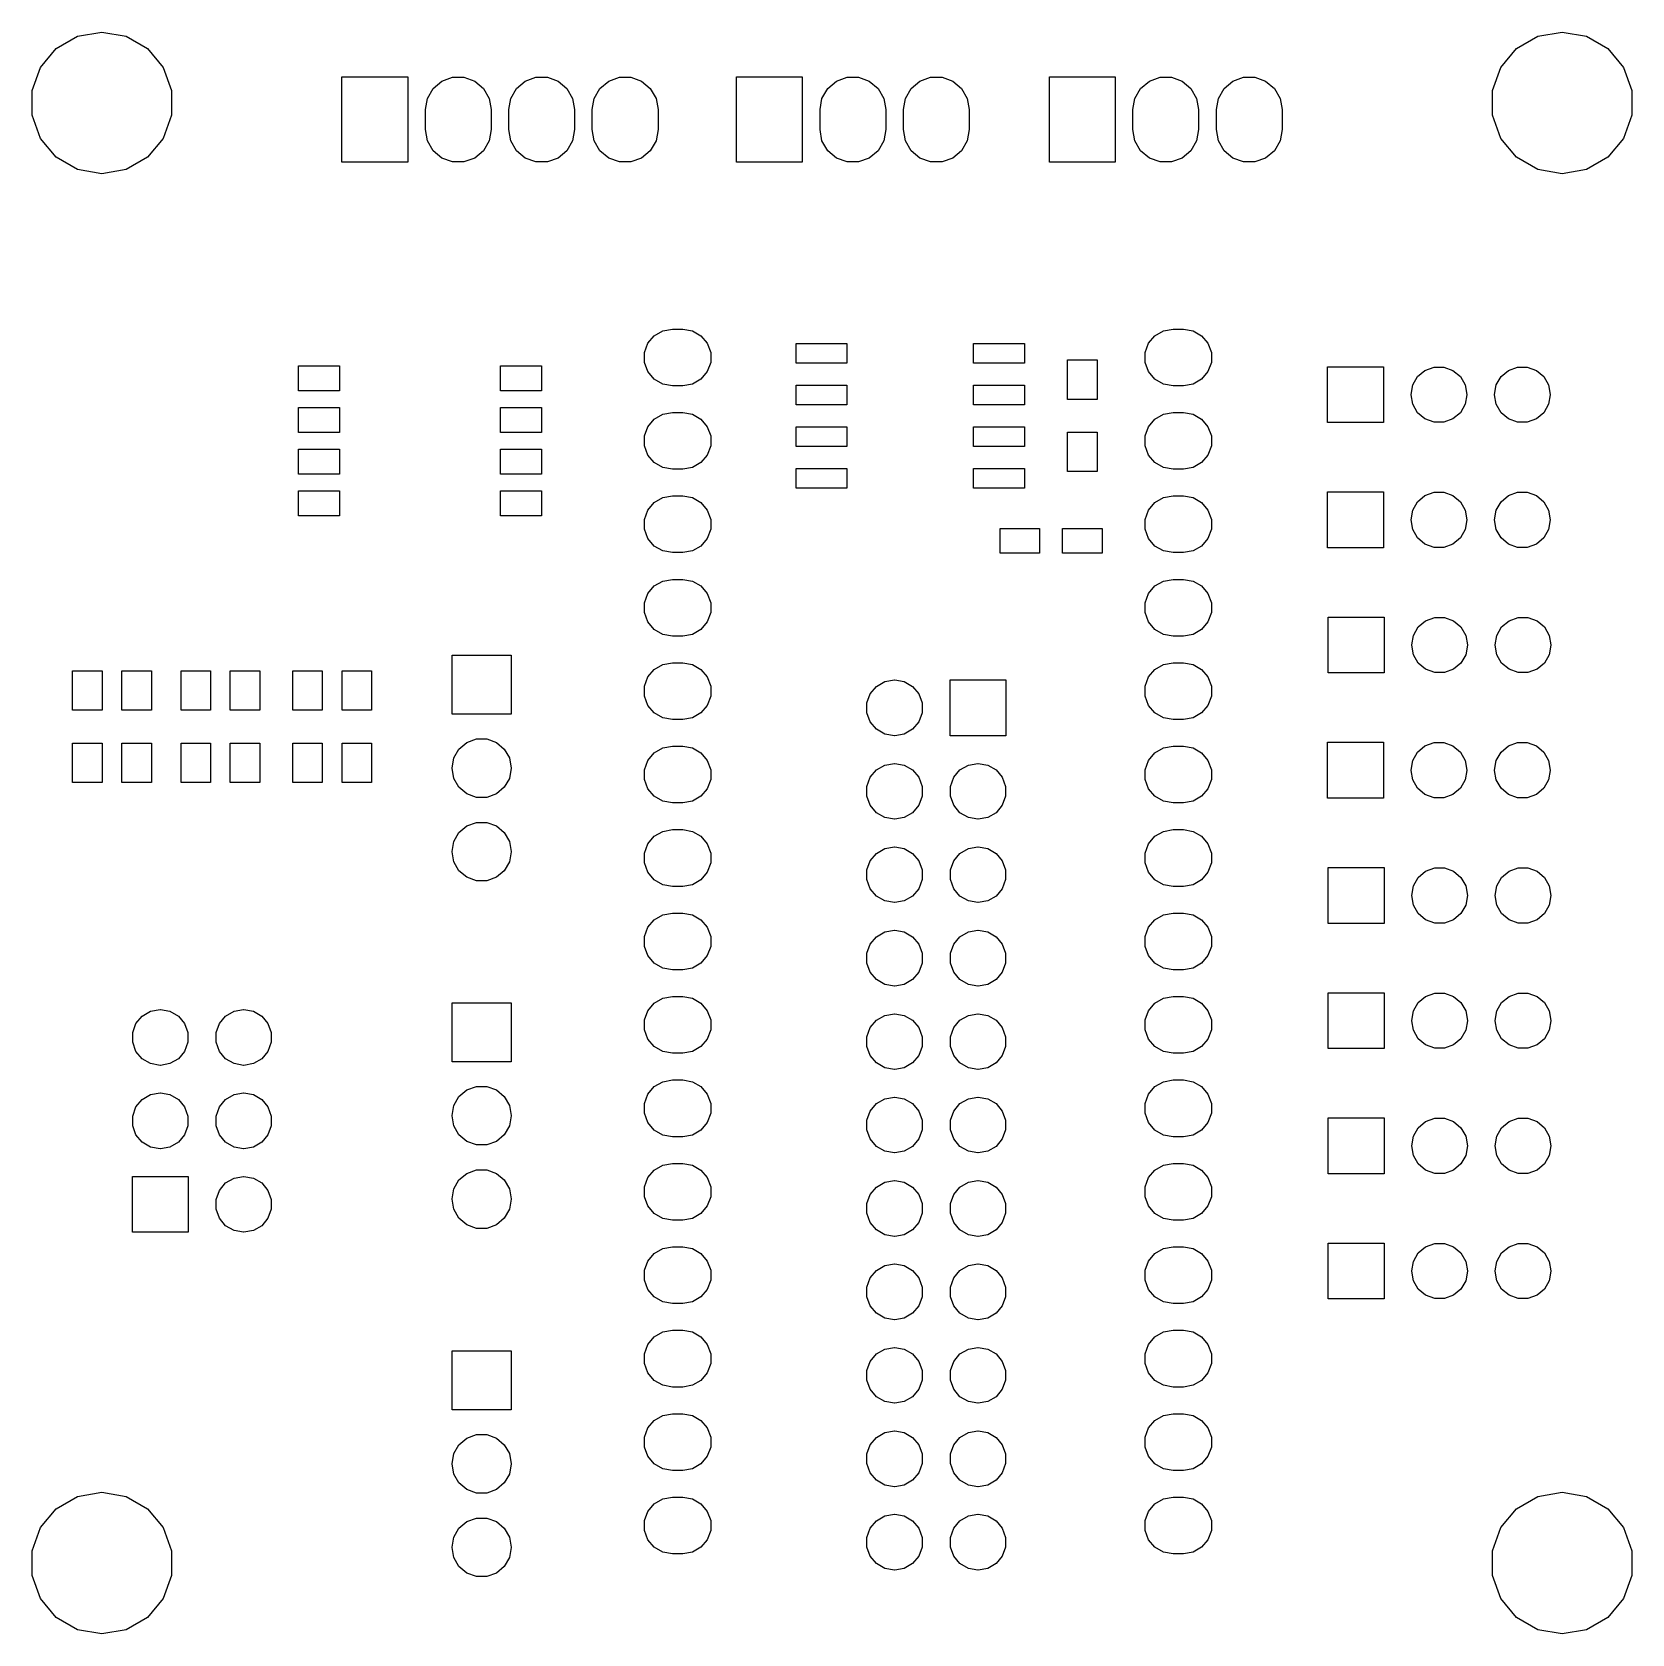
# Model space of a CAD drawing. Extents: x 127.4 to 176.1, y -111.4 to -62.6.
import ezdxf

# ---------------------------------------------------------------- set-up
doc = ezdxf.new("R2010")
doc.units = 0
doc.header["$MEASUREMENT"] = 0
doc.layers.add('BLACK', color=7, linetype='CONTINUOUS')

msp = doc.modelspace()

# ---------------------------------------------------------------- linework, layer by layer
at = {"layer": 'Black'}
for p, q in [((128.153, -63.1167), (128.802, -62.7419)), ((128.802, -62.7419), (129.54, -62.6118)), ((129.54, -62.6118), (130.278, -62.7419)), ((130.278, -62.7419), (130.927, -63.1167)), ((172.603, -63.1167), (173.252, -62.7419)), ((173.252, -62.7419), (173.99, -62.6118)), ((173.99, -62.6118), (174.728, -62.7419)), ((174.728, -62.7419), (175.377, -63.1167)), ((127.671, -63.6909), (128.153, -63.1167)), ((130.927, -63.1167), (131.409, -63.6909)), ((172.121, -63.6909), (172.603, -63.1167)), ((175.377, -63.1167), (175.859, -63.6909)), ((127.415, -64.3952), (127.671, -63.6909)), ((131.409, -63.6909), (131.665, -64.3952)), ((171.865, -64.3952), (172.121, -63.6909)), ((175.859, -63.6909), (176.115, -64.3952)), ((136.849, -66.578), (136.849, -63.978)), ((136.849, -63.978), (138.849, -63.978)), ((138.849, -63.978), (138.849, -66.578)), ((139.449, -64.631), (139.623, -64.3302)), ((139.623, -64.3302), (139.889, -64.107)), ((139.889, -64.107), (140.215, -63.9882)), ((140.215, -63.9882), (140.562, -63.9882)), ((140.562, -63.9882), (140.889, -64.107)), ((140.889, -64.107), (141.155, -64.3302)), ((141.155, -64.3302), (141.328, -64.631)), ((141.989, -64.631), (142.163, -64.3302)), ((142.163, -64.3302), (142.429, -64.107)), ((142.429, -64.107), (142.755, -63.9882)), ((142.755, -63.9882), (143.102, -63.9882)), ((143.102, -63.9882), (143.429, -64.107)), ((143.429, -64.107), (143.695, -64.3302)), ((143.695, -64.3302), (143.868, -64.631)), ((144.529, -64.631), (144.703, -64.3302)), ((144.703, -64.3302), (144.969, -64.107)), ((144.969, -64.107), (145.295, -63.9882)), ((145.295, -63.9882), (145.642, -63.9882)), ((145.642, -63.9882), (145.969, -64.107)), ((145.969, -64.107), (146.235, -64.3302)), ((146.235, -64.3302), (146.408, -64.631)), ((148.86, -66.578), (148.86, -63.978)), ((148.86, -63.978), (150.86, -63.978)), ((150.86, -63.978), (150.86, -66.578)), ((151.46, -64.631), (151.634, -64.3302)), ((151.634, -64.3302), (151.9, -64.107)), ((151.9, -64.107), (152.226, -63.9882)), ((152.226, -63.9882), (152.574, -63.9882)), ((152.574, -63.9882), (152.9, -64.107)), ((152.9, -64.107), (153.166, -64.3302)), ((153.166, -64.3302), (153.34, -64.631)), ((154, -64.631), (154.174, -64.3302)), ((154.174, -64.3302), (154.44, -64.107)), ((154.44, -64.107), (154.766, -63.9882)), ((154.766, -63.9882), (155.114, -63.9882)), ((155.114, -63.9882), (155.44, -64.107)), ((155.44, -64.107), (155.706, -64.3302)), ((155.706, -64.3302), (155.88, -64.631)), ((158.385, -66.578), (158.385, -63.978)), ((158.385, -63.978), (160.385, -63.978)), ((160.385, -63.978), (160.385, -66.578)), ((160.985, -64.631), (161.159, -64.3302)), ((161.159, -64.3302), (161.425, -64.107)), ((161.425, -64.107), (161.751, -63.9882)), ((161.751, -63.9882), (162.099, -63.9882)), ((162.099, -63.9882), (162.425, -64.107)), ((162.425, -64.107), (162.691, -64.3302)), ((162.691, -64.3302), (162.865, -64.631)), ((163.525, -64.631), (163.699, -64.3302)), ((163.699, -64.3302), (163.965, -64.107)), ((163.965, -64.107), (164.291, -63.9882)), ((164.291, -63.9882), (164.639, -63.9882)), ((164.639, -63.9882), (164.965, -64.107)), ((164.965, -64.107), (165.231, -64.3302)), ((165.231, -64.3302), (165.405, -64.631)), ((127.415, -65.1448), (127.415, -64.3952)), ((131.665, -64.3952), (131.665, -65.1448)), ((139.389, -64.973), (139.449, -64.631)), ((141.328, -64.631), (141.389, -64.973)), ((141.929, -64.973), (141.989, -64.631)), ((143.868, -64.631), (143.929, -64.973)), ((144.469, -64.973), (144.529, -64.631)), ((146.408, -64.631), (146.469, -64.973)), ((151.4, -64.973), (151.46, -64.631)), ((153.34, -64.631), (153.4, -64.973)), ((153.94, -64.973), (154, -64.631)), ((155.88, -64.631), (155.94, -64.973)), ((160.925, -64.973), (160.985, -64.631)), ((162.865, -64.631), (162.925, -64.973)), ((163.465, -64.973), (163.525, -64.631)), ((165.405, -64.631), (165.465, -64.973)), ((171.865, -65.1448), (171.865, -64.3952)), ((176.115, -64.3952), (176.115, -65.1448)), ((127.671, -65.8491), (127.415, -65.1448)), ((131.665, -65.1448), (131.409, -65.8491)), ((139.389, -65.583), (139.389, -64.973)), ((141.389, -64.973), (141.389, -65.583)), ((141.929, -65.583), (141.929, -64.973)), ((143.929, -64.973), (143.929, -65.583)), ((144.469, -65.583), (144.469, -64.973)), ((146.469, -64.973), (146.469, -65.583)), ((151.4, -65.583), (151.4, -64.973)), ((153.4, -64.973), (153.4, -65.583)), ((153.94, -65.583), (153.94, -64.973)), ((155.94, -64.973), (155.94, -65.583)), ((160.925, -65.583), (160.925, -64.973)), ((162.925, -64.973), (162.925, -65.583)), ((163.465, -65.583), (163.465, -64.973)), ((165.465, -64.973), (165.465, -65.583)), ((172.121, -65.8491), (171.865, -65.1448)), ((176.115, -65.1448), (175.859, -65.8491)), ((139.449, -65.925), (139.389, -65.583)), ((141.389, -65.583), (141.328, -65.925)), ((141.989, -65.925), (141.929, -65.583)), ((143.929, -65.583), (143.868, -65.925)), ((144.529, -65.925), (144.469, -65.583)), ((146.469, -65.583), (146.408, -65.925)), ((151.46, -65.925), (151.4, -65.583)), ((153.4, -65.583), (153.34, -65.925)), ((154, -65.925), (153.94, -65.583)), ((155.94, -65.583), (155.88, -65.925)), ((160.985, -65.925), (160.925, -65.583)), ((162.925, -65.583), (162.865, -65.925)), ((163.525, -65.925), (163.465, -65.583)), ((165.465, -65.583), (165.405, -65.925)), ((128.153, -66.4233), (127.671, -65.8491)), ((131.409, -65.8491), (130.927, -66.4233)), ((139.623, -66.2258), (139.449, -65.925)), ((139.889, -66.449), (139.623, -66.2258)), ((141.155, -66.2258), (140.889, -66.449)), ((141.328, -65.925), (141.155, -66.2258)), ((142.163, -66.2258), (141.989, -65.925)), ((142.429, -66.449), (142.163, -66.2258)), ((143.695, -66.2258), (143.429, -66.449)), ((143.868, -65.925), (143.695, -66.2258)), ((144.703, -66.2258), (144.529, -65.925)), ((144.969, -66.449), (144.703, -66.2258)), ((146.235, -66.2258), (145.969, -66.449)), ((146.408, -65.925), (146.235, -66.2258)), ((151.634, -66.2258), (151.46, -65.925)), ((151.9, -66.449), (151.634, -66.2258)), ((153.166, -66.2258), (152.9, -66.449)), ((153.34, -65.925), (153.166, -66.2258)), ((154.174, -66.2258), (154, -65.925)), ((154.44, -66.449), (154.174, -66.2258)), ((155.706, -66.2258), (155.44, -66.449)), ((155.88, -65.925), (155.706, -66.2258)), ((161.159, -66.2258), (160.985, -65.925)), ((161.425, -66.449), (161.159, -66.2258)), ((162.691, -66.2258), (162.425, -66.449)), ((162.865, -65.925), (162.691, -66.2258)), ((163.699, -66.2258), (163.525, -65.925)), ((163.965, -66.449), (163.699, -66.2258)), ((165.231, -66.2258), (164.965, -66.449)), ((165.405, -65.925), (165.231, -66.2258)), ((172.603, -66.4233), (172.121, -65.8491)), ((175.859, -65.8491), (175.377, -66.4233)), ((128.802, -66.7981), (128.153, -66.4233)), ((129.54, -66.9282), (128.802, -66.7981)), ((130.278, -66.7981), (129.54, -66.9282)), ((130.927, -66.4233), (130.278, -66.7981)), ((138.849, -66.578), (136.849, -66.578)), ((140.215, -66.5678), (139.889, -66.449)), ((140.562, -66.5678), (140.215, -66.5678)), ((140.889, -66.449), (140.562, -66.5678)), ((142.755, -66.5678), (142.429, -66.449)), ((143.102, -66.5678), (142.755, -66.5678)), ((143.429, -66.449), (143.102, -66.5678)), ((145.295, -66.5678), (144.969, -66.449)), ((145.642, -66.5678), (145.295, -66.5678)), ((145.969, -66.449), (145.642, -66.5678)), ((150.86, -66.578), (148.86, -66.578)), ((152.226, -66.5678), (151.9, -66.449)), ((152.574, -66.5678), (152.226, -66.5678)), ((152.9, -66.449), (152.574, -66.5678)), ((154.766, -66.5678), (154.44, -66.449)), ((155.114, -66.5678), (154.766, -66.5678)), ((155.44, -66.449), (155.114, -66.5678)), ((160.385, -66.578), (158.385, -66.578)), ((161.751, -66.5678), (161.425, -66.449)), ((162.099, -66.5678), (161.751, -66.5678)), ((162.425, -66.449), (162.099, -66.5678)), ((164.291, -66.5678), (163.965, -66.449)), ((164.639, -66.5678), (164.291, -66.5678)), ((164.965, -66.449), (164.639, -66.5678)), ((173.252, -66.7981), (172.603, -66.4233)), ((173.99, -66.9282), (173.252, -66.7981)), ((174.728, -66.7981), (173.99, -66.9282)), ((175.377, -66.4233), (174.728, -66.7981)), ((146.614, -71.7055), (146.91, -71.6534)), ((146.91, -71.6534), (147.222, -71.6534)), ((147.222, -71.6534), (147.518, -71.7055)), ((161.854, -71.7055), (162.15, -71.6534)), ((162.15, -71.6534), (162.462, -71.6534)), ((162.462, -71.6534), (162.758, -71.7055)), ((146.059, -72.367), (146.162, -72.0852)), ((146.162, -72.0852), (146.355, -71.8554)), ((146.355, -71.8554), (146.614, -71.7055)), ((147.518, -71.7055), (147.777, -71.8554)), ((147.777, -71.8554), (147.97, -72.0852)), ((147.97, -72.0852), (148.073, -72.367)), ((150.67, -72.69), (150.67, -72.09)), ((150.67, -72.09), (152.22, -72.09)), ((152.22, -72.09), (152.22, -72.69)), ((156.07, -72.69), (156.07, -72.09)), ((156.07, -72.09), (157.62, -72.09)), ((157.62, -72.09), (157.62, -72.69)), ((161.299, -72.367), (161.402, -72.0852)), ((161.402, -72.0852), (161.595, -71.8554)), ((161.595, -71.8554), (161.854, -71.7055)), ((162.758, -71.7055), (163.017, -71.8554)), ((163.017, -71.8554), (163.21, -72.0852)), ((163.21, -72.0852), (163.313, -72.367)), ((146.059, -72.667), (146.059, -72.367)), ((148.073, -72.367), (148.073, -72.667)), ((158.935, -73.795), (158.935, -72.595)), ((158.935, -72.595), (159.835, -72.595)), ((159.835, -72.595), (159.835, -73.795)), ((161.299, -72.667), (161.299, -72.367)), ((163.313, -72.367), (163.313, -72.667)), ((135.524, -73.532), (135.524, -72.772)), ((135.524, -72.772), (136.774, -72.772)), ((136.774, -72.772), (136.774, -73.532)), ((141.674, -73.532), (141.674, -72.772)), ((141.674, -72.772), (142.924, -72.772)), ((142.924, -72.772), (142.924, -73.532)), ((146.162, -72.9488), (146.059, -72.667)), ((146.355, -73.1786), (146.162, -72.9488)), ((147.97, -72.9488), (147.777, -73.1786)), ((148.073, -72.667), (147.97, -72.9488)), ((152.22, -72.69), (150.67, -72.69)), ((157.62, -72.69), (156.07, -72.69)), ((161.402, -72.9488), (161.299, -72.667)), ((161.595, -73.1786), (161.402, -72.9488)), ((163.21, -72.9488), (163.017, -73.1786)), ((163.313, -72.667), (163.21, -72.9488)), ((166.85, -74.5), (166.85, -72.8)), ((166.85, -72.8), (168.55, -72.8)), ((168.55, -72.8), (168.55, -74.5)), ((169.441, -73.356), (169.589, -73.1004)), ((169.589, -73.1004), (169.815, -72.9106)), ((169.815, -72.9106), (170.092, -72.8097)), ((170.092, -72.8097), (170.388, -72.8097)), ((170.388, -72.8097), (170.665, -72.9106)), ((170.665, -72.9106), (170.891, -73.1004)), ((170.891, -73.1004), (171.039, -73.356)), ((171.981, -73.356), (172.129, -73.1004)), ((172.129, -73.1004), (172.355, -72.9106)), ((172.355, -72.9106), (172.632, -72.8097)), ((172.632, -72.8097), (172.928, -72.8097)), ((172.928, -72.8097), (173.205, -72.9106)), ((173.205, -72.9106), (173.431, -73.1004)), ((173.431, -73.1004), (173.579, -73.356)), ((136.774, -73.532), (135.524, -73.532)), ((142.924, -73.532), (141.674, -73.532)), ((146.614, -73.3285), (146.355, -73.1786)), ((146.91, -73.3806), (146.614, -73.3285)), ((147.222, -73.3806), (146.91, -73.3806)), ((147.518, -73.3285), (147.222, -73.3806)), ((147.777, -73.1786), (147.518, -73.3285)), ((150.67, -73.96), (150.67, -73.36)), ((150.67, -73.36), (152.22, -73.36)), ((152.22, -73.36), (152.22, -73.96)), ((156.07, -73.96), (156.07, -73.36)), ((156.07, -73.36), (157.62, -73.36)), ((157.62, -73.36), (157.62, -73.96)), ((161.854, -73.3285), (161.595, -73.1786)), ((162.15, -73.3806), (161.854, -73.3285)), ((162.462, -73.3806), (162.15, -73.3806)), ((162.758, -73.3285), (162.462, -73.3806)), ((163.017, -73.1786), (162.758, -73.3285)), ((169.39, -73.6468), (169.441, -73.356)), ((171.039, -73.356), (171.09, -73.6468)), ((171.93, -73.6468), (171.981, -73.356)), ((173.579, -73.356), (173.63, -73.6468)), ((135.524, -74.802), (135.524, -74.042)), ((135.524, -74.042), (136.774, -74.042)), ((136.774, -74.042), (136.774, -74.802)), ((141.674, -74.802), (141.674, -74.042)), ((141.674, -74.042), (142.924, -74.042)), ((142.924, -74.042), (142.924, -74.802)), ((152.22, -73.96), (150.67, -73.96)), ((157.62, -73.96), (156.07, -73.96)), ((159.835, -73.795), (158.935, -73.795)), ((169.39, -73.6532), (169.39, -73.6468)), ((169.441, -73.944), (169.39, -73.6532)), ((169.589, -74.1996), (169.441, -73.944)), ((171.039, -73.944), (170.891, -74.1996)), ((171.09, -73.6532), (171.039, -73.944)), ((171.09, -73.6468), (171.09, -73.6532)), ((171.93, -73.6532), (171.93, -73.6468)), ((171.981, -73.944), (171.93, -73.6532)), ((172.129, -74.1996), (171.981, -73.944)), ((173.579, -73.944), (173.431, -74.1996)), ((173.63, -73.6532), (173.579, -73.944)), ((173.63, -73.6468), (173.63, -73.6532)), ((146.162, -74.6252), (146.355, -74.3954)), ((146.355, -74.3954), (146.614, -74.2455)), ((146.614, -74.2455), (146.91, -74.1934)), ((146.91, -74.1934), (147.222, -74.1934)), ((147.222, -74.1934), (147.518, -74.2455)), ((147.518, -74.2455), (147.777, -74.3954)), ((147.777, -74.3954), (147.97, -74.6252)), ((161.402, -74.6252), (161.595, -74.3954)), ((161.595, -74.3954), (161.854, -74.2455)), ((161.854, -74.2455), (162.15, -74.1934)), ((162.15, -74.1934), (162.462, -74.1934)), ((162.462, -74.1934), (162.758, -74.2455)), ((162.758, -74.2455), (163.017, -74.3954)), ((163.017, -74.3954), (163.21, -74.6252)), ((168.55, -74.5), (166.85, -74.5)), ((169.815, -74.3894), (169.589, -74.1996)), ((170.092, -74.4903), (169.815, -74.3894)), ((170.388, -74.4903), (170.092, -74.4903)), ((170.665, -74.3894), (170.388, -74.4903)), ((170.891, -74.1996), (170.665, -74.3894)), ((172.355, -74.3894), (172.129, -74.1996)), ((172.632, -74.4903), (172.355, -74.3894)), ((172.928, -74.4903), (172.632, -74.4903)), ((173.205, -74.3894), (172.928, -74.4903)), ((173.431, -74.1996), (173.205, -74.3894)), ((136.774, -74.802), (135.524, -74.802)), ((142.924, -74.802), (141.674, -74.802)), ((146.059, -74.907), (146.162, -74.6252)), ((146.059, -75.207), (146.059, -74.907)), ((147.97, -74.6252), (148.073, -74.907)), ((148.073, -74.907), (148.073, -75.207)), ((150.67, -75.23), (150.67, -74.63)), ((150.67, -74.63), (152.22, -74.63)), ((152.22, -74.63), (152.22, -75.23)), ((156.07, -75.23), (156.07, -74.63)), ((156.07, -74.63), (157.62, -74.63)), ((157.62, -74.63), (157.62, -75.23)), ((158.935, -75.995), (158.935, -74.795)), ((158.935, -74.795), (159.835, -74.795)), ((159.835, -74.795), (159.835, -75.995)), ((161.299, -74.907), (161.402, -74.6252)), ((161.299, -75.207), (161.299, -74.907)), ((163.21, -74.6252), (163.313, -74.907)), ((163.313, -74.907), (163.313, -75.207)), ((135.524, -76.072), (135.524, -75.312)), ((135.524, -75.312), (136.774, -75.312)), ((136.774, -75.312), (136.774, -76.072)), ((141.674, -76.072), (141.674, -75.312)), ((141.674, -75.312), (142.924, -75.312)), ((142.924, -75.312), (142.924, -76.072)), ((146.162, -75.4888), (146.059, -75.207)), ((146.355, -75.7186), (146.162, -75.4888)), ((147.97, -75.4888), (147.777, -75.7186)), ((148.073, -75.207), (147.97, -75.4888)), ((152.22, -75.23), (150.67, -75.23)), ((157.62, -75.23), (156.07, -75.23)), ((161.402, -75.4888), (161.299, -75.207)), ((161.595, -75.7186), (161.402, -75.4888)), ((163.21, -75.4888), (163.017, -75.7186)), ((163.313, -75.207), (163.21, -75.4888)), ((136.774, -76.072), (135.524, -76.072)), ((142.924, -76.072), (141.674, -76.072)), ((146.614, -75.8685), (146.355, -75.7186)), ((146.91, -75.9206), (146.614, -75.8685)), ((147.222, -75.9206), (146.91, -75.9206)), ((147.518, -75.8685), (147.222, -75.9206)), ((147.777, -75.7186), (147.518, -75.8685)), ((150.67, -76.5), (150.67, -75.9)), ((150.67, -75.9), (152.22, -75.9)), ((152.22, -75.9), (152.22, -76.5)), ((156.07, -76.5), (156.07, -75.9)), ((156.07, -75.9), (157.62, -75.9)), ((157.62, -75.9), (157.62, -76.5)), ((159.835, -75.995), (158.935, -75.995)), ((161.854, -75.8685), (161.595, -75.7186)), ((162.15, -75.9206), (161.854, -75.8685)), ((162.462, -75.9206), (162.15, -75.9206)), ((162.758, -75.8685), (162.462, -75.9206)), ((163.017, -75.7186), (162.758, -75.8685)), ((152.22, -76.5), (150.67, -76.5)), ((157.62, -76.5), (156.07, -76.5)), ((135.524, -77.342), (135.524, -76.582)), ((135.524, -76.582), (136.774, -76.582)), ((136.774, -76.582), (136.774, -77.342)), ((141.674, -77.342), (141.674, -76.582)), ((141.674, -76.582), (142.924, -76.582)), ((142.924, -76.582), (142.924, -77.342)), ((146.162, -77.1652), (146.355, -76.9354)), ((146.355, -76.9354), (146.614, -76.7855)), ((146.614, -76.7855), (146.91, -76.7334)), ((146.91, -76.7334), (147.222, -76.7334)), ((147.222, -76.7334), (147.518, -76.7855)), ((147.518, -76.7855), (147.777, -76.9354)), ((147.777, -76.9354), (147.97, -77.1652)), ((161.402, -77.1652), (161.595, -76.9354)), ((161.595, -76.9354), (161.854, -76.7855)), ((161.854, -76.7855), (162.15, -76.7334)), ((162.15, -76.7334), (162.462, -76.7334)), ((162.462, -76.7334), (162.758, -76.7855)), ((162.758, -76.7855), (163.017, -76.9354)), ((163.017, -76.9354), (163.21, -77.1652)), ((166.85, -78.3114), (166.85, -76.6114)), ((166.85, -76.6114), (168.55, -76.6114)), ((168.55, -76.6114), (168.55, -78.3114)), ((169.441, -77.1675), (169.589, -76.9118)), ((169.589, -76.9118), (169.815, -76.7221)), ((169.815, -76.7221), (170.092, -76.6211)), ((170.092, -76.6211), (170.388, -76.6211)), ((170.388, -76.6211), (170.665, -76.7221)), ((170.665, -76.7221), (170.891, -76.9118)), ((170.891, -76.9118), (171.039, -77.1675)), ((171.981, -77.1675), (172.129, -76.9118)), ((172.129, -76.9118), (172.355, -76.7221)), ((172.355, -76.7221), (172.632, -76.6211)), ((172.632, -76.6211), (172.928, -76.6211)), ((172.928, -76.6211), (173.205, -76.7221)), ((173.205, -76.7221), (173.431, -76.9118)), ((173.431, -76.9118), (173.579, -77.1675)), ((136.774, -77.342), (135.524, -77.342)), ((142.924, -77.342), (141.674, -77.342)), ((146.059, -77.447), (146.162, -77.1652)), ((146.059, -77.747), (146.059, -77.447)), ((147.97, -77.1652), (148.073, -77.447)), ((148.073, -77.447), (148.073, -77.747)), ((161.299, -77.447), (161.402, -77.1652)), ((161.299, -77.747), (161.299, -77.447)), ((163.21, -77.1652), (163.313, -77.447)), ((163.313, -77.447), (163.313, -77.747)), ((169.39, -77.4582), (169.441, -77.1675)), ((169.39, -77.4647), (169.39, -77.4582)), ((169.441, -77.7554), (169.39, -77.4647)), ((171.039, -77.1675), (171.09, -77.4582)), ((171.09, -77.4647), (171.039, -77.7554)), ((171.09, -77.4582), (171.09, -77.4647)), ((171.93, -77.4582), (171.981, -77.1675)), ((171.93, -77.4647), (171.93, -77.4582)), ((171.981, -77.7554), (171.93, -77.4647)), ((173.579, -77.1675), (173.63, -77.4582)), ((173.63, -77.4647), (173.579, -77.7554)), ((173.63, -77.4582), (173.63, -77.4647)), ((146.162, -78.0288), (146.059, -77.747)), ((148.073, -77.747), (147.97, -78.0288)), ((156.885, -78.48), (156.885, -77.73)), ((156.885, -77.73), (158.085, -77.73)), ((158.085, -77.73), (158.085, -78.48)), ((158.785, -78.48), (158.785, -77.73)), ((158.785, -77.73), (159.985, -77.73)), ((159.985, -77.73), (159.985, -78.48)), ((161.402, -78.0288), (161.299, -77.747)), ((163.313, -77.747), (163.21, -78.0288)), ((169.589, -78.011), (169.441, -77.7554)), ((169.815, -78.2008), (169.589, -78.011)), ((170.891, -78.011), (170.665, -78.2008)), ((171.039, -77.7554), (170.891, -78.011)), ((172.129, -78.011), (171.981, -77.7554)), ((172.355, -78.2008), (172.129, -78.011)), ((173.431, -78.011), (173.205, -78.2008)), ((173.579, -77.7554), (173.431, -78.011)), ((146.355, -78.2586), (146.162, -78.0288)), ((146.614, -78.4085), (146.355, -78.2586)), ((146.91, -78.4606), (146.614, -78.4085)), ((147.222, -78.4606), (146.91, -78.4606)), ((147.518, -78.4085), (147.222, -78.4606)), ((147.777, -78.2586), (147.518, -78.4085)), ((147.97, -78.0288), (147.777, -78.2586)), ((158.085, -78.48), (156.885, -78.48)), ((159.985, -78.48), (158.785, -78.48)), ((161.595, -78.2586), (161.402, -78.0288)), ((161.854, -78.4085), (161.595, -78.2586)), ((162.15, -78.4606), (161.854, -78.4085)), ((162.462, -78.4606), (162.15, -78.4606)), ((162.758, -78.4085), (162.462, -78.4606)), ((163.017, -78.2586), (162.758, -78.4085)), ((163.21, -78.0288), (163.017, -78.2586)), ((168.55, -78.3114), (166.85, -78.3114)), ((170.092, -78.3018), (169.815, -78.2008)), ((170.388, -78.3018), (170.092, -78.3018)), ((170.665, -78.2008), (170.388, -78.3018)), ((172.632, -78.3018), (172.355, -78.2008)), ((172.928, -78.3018), (172.632, -78.3018)), ((173.205, -78.2008), (172.928, -78.3018)), ((146.162, -79.7052), (146.355, -79.4754)), ((146.355, -79.4754), (146.614, -79.3255)), ((146.614, -79.3255), (146.91, -79.2734)), ((146.91, -79.2734), (147.222, -79.2734)), ((147.222, -79.2734), (147.518, -79.3255)), ((147.518, -79.3255), (147.777, -79.4754)), ((147.777, -79.4754), (147.97, -79.7052)), ((161.402, -79.7052), (161.595, -79.4754)), ((161.595, -79.4754), (161.854, -79.3255)), ((161.854, -79.3255), (162.15, -79.2734)), ((162.15, -79.2734), (162.462, -79.2734)), ((162.462, -79.2734), (162.758, -79.3255)), ((162.758, -79.3255), (163.017, -79.4754)), ((163.017, -79.4754), (163.21, -79.7052)), ((146.059, -79.987), (146.162, -79.7052)), ((147.97, -79.7052), (148.073, -79.987)), ((161.299, -79.987), (161.402, -79.7052)), ((163.21, -79.7052), (163.313, -79.987)), ((146.059, -80.287), (146.059, -79.987)), ((146.162, -80.5688), (146.059, -80.287)), ((148.073, -80.287), (147.97, -80.5688)), ((148.073, -79.987), (148.073, -80.287)), ((161.299, -80.287), (161.299, -79.987)), ((161.402, -80.5688), (161.299, -80.287)), ((163.313, -80.287), (163.21, -80.5688)), ((163.313, -79.987), (163.313, -80.287)), ((166.87, -82.1229), (166.87, -80.4229)), ((166.87, -80.4229), (168.57, -80.4229)), ((168.57, -80.4229), (168.57, -82.1229)), ((169.835, -80.5335), (170.112, -80.4325)), ((170.112, -80.4325), (170.408, -80.4325)), ((170.408, -80.4325), (170.685, -80.5335)), ((172.375, -80.5335), (172.652, -80.4325)), ((172.652, -80.4325), (172.948, -80.4325)), ((172.948, -80.4325), (173.225, -80.5335)), ((146.355, -80.7986), (146.162, -80.5688)), ((146.614, -80.9485), (146.355, -80.7986)), ((146.91, -81.0006), (146.614, -80.9485)), ((147.518, -80.9485), (147.222, -81.0006)), ((147.777, -80.7986), (147.518, -80.9485)), ((147.97, -80.5688), (147.777, -80.7986)), ((161.595, -80.7986), (161.402, -80.5688)), ((161.854, -80.9485), (161.595, -80.7986)), ((162.15, -81.0006), (161.854, -80.9485)), ((162.758, -80.9485), (162.462, -81.0006)), ((163.017, -80.7986), (162.758, -80.9485)), ((163.21, -80.5688), (163.017, -80.7986)), ((169.461, -80.9789), (169.609, -80.7232)), ((169.609, -80.7232), (169.835, -80.5335)), ((170.685, -80.5335), (170.911, -80.7232)), ((170.911, -80.7232), (171.059, -80.9789)), ((172.001, -80.9789), (172.149, -80.7232)), ((172.149, -80.7232), (172.375, -80.5335)), ((173.225, -80.5335), (173.451, -80.7232)), ((173.451, -80.7232), (173.599, -80.9789)), ((147.222, -81.0006), (146.91, -81.0006)), ((162.462, -81.0006), (162.15, -81.0006)), ((169.41, -81.2696), (169.461, -80.9789)), ((169.41, -81.2761), (169.41, -81.2696)), ((169.461, -81.5668), (169.41, -81.2761)), ((171.059, -80.9789), (171.11, -81.2696)), ((171.11, -81.2761), (171.059, -81.5668)), ((171.11, -81.2696), (171.11, -81.2761)), ((171.95, -81.2696), (172.001, -80.9789)), ((171.95, -81.2761), (171.95, -81.2696)), ((172.001, -81.5668), (171.95, -81.2761)), ((173.599, -80.9789), (173.65, -81.2696)), ((173.65, -81.2761), (173.599, -81.5668)), ((173.65, -81.2696), (173.65, -81.2761)), ((140.2, -83.38), (140.2, -81.58)), ((140.2, -81.58), (142, -81.58)), ((142, -81.58), (142, -83.38)), ((146.355, -82.0154), (146.614, -81.8655)), ((146.614, -81.8655), (146.91, -81.8134)), ((146.91, -81.8134), (147.222, -81.8134)), ((147.222, -81.8134), (147.518, -81.8655)), ((147.518, -81.8655), (147.777, -82.0154)), ((161.595, -82.0154), (161.854, -81.8655)), ((161.854, -81.8655), (162.15, -81.8134)), ((162.15, -81.8134), (162.462, -81.8134)), ((162.462, -81.8134), (162.758, -81.8655)), ((162.758, -81.8655), (163.017, -82.0154)), ((169.609, -81.8225), (169.461, -81.5668)), ((169.835, -82.0122), (169.609, -81.8225)), ((170.911, -81.8225), (170.685, -82.0122)), ((171.059, -81.5668), (170.911, -81.8225)), ((172.149, -81.8225), (172.001, -81.5668)), ((172.375, -82.0122), (172.149, -81.8225)), ((173.451, -81.8225), (173.225, -82.0122)), ((173.599, -81.5668), (173.451, -81.8225)), ((128.65, -83.26), (128.65, -82.06)), ((128.65, -82.06), (129.55, -82.06)), ((129.55, -82.06), (129.55, -83.26)), ((130.15, -83.26), (130.15, -82.06)), ((130.15, -82.06), (131.05, -82.06)), ((131.05, -82.06), (131.05, -83.26)), ((131.95, -83.26), (131.95, -82.06)), ((131.95, -82.06), (132.85, -82.06)), ((132.85, -82.06), (132.85, -83.26)), ((133.45, -83.26), (133.45, -82.06)), ((133.45, -82.06), (134.35, -82.06)), ((134.35, -82.06), (134.35, -83.26)), ((135.35, -83.26), (135.35, -82.06)), ((135.35, -82.06), (136.25, -82.06)), ((136.25, -82.06), (136.25, -83.26)), ((136.85, -83.26), (136.85, -82.06)), ((136.85, -82.06), (137.75, -82.06)), ((137.75, -82.06), (137.75, -83.26)), ((146.059, -82.527), (146.162, -82.2452)), ((146.162, -82.2452), (146.355, -82.0154)), ((147.777, -82.0154), (147.97, -82.2452)), ((147.97, -82.2452), (148.073, -82.527)), ((153.12, -82.5339), (153.376, -82.3863)), ((153.376, -82.3863), (153.667, -82.335)), ((153.667, -82.335), (153.673, -82.335)), ((153.673, -82.335), (153.964, -82.3863)), ((153.964, -82.3863), (154.22, -82.5339)), ((155.36, -84.035), (155.36, -82.335)), ((155.36, -82.335), (157.06, -82.335)), ((157.06, -82.335), (157.06, -84.035)), ((161.299, -82.527), (161.402, -82.2452)), ((161.402, -82.2452), (161.595, -82.0154)), ((163.017, -82.0154), (163.21, -82.2452)), ((163.21, -82.2452), (163.313, -82.527)), ((168.57, -82.1229), (166.87, -82.1229)), ((170.112, -82.1132), (169.835, -82.0122)), ((170.408, -82.1132), (170.112, -82.1132)), ((170.685, -82.0122), (170.408, -82.1132)), ((172.652, -82.1132), (172.375, -82.0122)), ((172.948, -82.1132), (172.652, -82.1132)), ((173.225, -82.0122), (172.948, -82.1132)), ((146.059, -82.827), (146.059, -82.527)), ((146.162, -83.1088), (146.059, -82.827)), ((148.073, -82.827), (147.97, -83.1088)), ((148.073, -82.527), (148.073, -82.827)), ((152.83, -83.0374), (152.931, -82.76)), ((152.931, -82.76), (153.12, -82.5339)), ((154.22, -82.5339), (154.409, -82.76)), ((154.409, -82.76), (154.51, -83.0374)), ((161.299, -82.827), (161.299, -82.527)), ((161.402, -83.1088), (161.299, -82.827)), ((163.313, -82.827), (163.21, -83.1088)), ((163.313, -82.527), (163.313, -82.827)), ((129.55, -83.26), (128.65, -83.26)), ((131.05, -83.26), (130.15, -83.26)), ((132.85, -83.26), (131.95, -83.26)), ((134.35, -83.26), (133.45, -83.26)), ((136.25, -83.26), (135.35, -83.26)), ((137.75, -83.26), (136.85, -83.26)), ((142, -83.38), (140.2, -83.38)), ((146.355, -83.3386), (146.162, -83.1088)), ((146.614, -83.4885), (146.355, -83.3386)), ((147.777, -83.3386), (147.518, -83.4885)), ((147.97, -83.1088), (147.777, -83.3386)), ((152.83, -83.3326), (152.83, -83.0374)), ((152.931, -83.61), (152.83, -83.3326)), ((154.51, -83.3326), (154.409, -83.61)), ((154.51, -83.0374), (154.51, -83.3326)), ((161.595, -83.3386), (161.402, -83.1088)), ((161.854, -83.4885), (161.595, -83.3386)), ((163.017, -83.3386), (162.758, -83.4885)), ((163.21, -83.1088), (163.017, -83.3386)), ((146.91, -83.5406), (146.614, -83.4885)), ((147.222, -83.5406), (146.91, -83.5406)), ((147.518, -83.4885), (147.222, -83.5406)), ((153.12, -83.8361), (152.931, -83.61)), ((153.376, -83.9837), (153.12, -83.8361)), ((154.22, -83.8361), (153.964, -83.9837)), ((154.409, -83.61), (154.22, -83.8361)), ((162.15, -83.5406), (161.854, -83.4885)), ((162.462, -83.5406), (162.15, -83.5406)), ((162.758, -83.4885), (162.462, -83.5406)), ((128.65, -85.46), (128.65, -84.26)), ((128.65, -84.26), (129.55, -84.26)), ((129.55, -84.26), (129.55, -85.46)), ((130.15, -85.46), (130.15, -84.26)), ((130.15, -84.26), (131.05, -84.26)), ((131.05, -84.26), (131.05, -85.46)), ((131.95, -85.46), (131.95, -84.26)), ((131.95, -84.26), (132.85, -84.26)), ((132.85, -84.26), (132.85, -85.46)), ((133.45, -85.46), (133.45, -84.26)), ((133.45, -84.26), (134.35, -84.26)), ((134.35, -84.26), (134.35, -85.46)), ((135.35, -85.46), (135.35, -84.26)), ((135.35, -84.26), (136.25, -84.26)), ((136.25, -84.26), (136.25, -85.46)), ((136.85, -85.46), (136.85, -84.26)), ((136.85, -84.26), (137.75, -84.26)), ((137.75, -84.26), (137.75, -85.46)), ((140.411, -84.4381), (140.65, -84.2371)), ((140.65, -84.2371), (140.944, -84.1302)), ((140.944, -84.1302), (141.256, -84.1302)), ((141.256, -84.1302), (141.55, -84.2371)), ((141.55, -84.2371), (141.789, -84.4381)), ((146.614, -84.4055), (146.91, -84.3534)), ((146.91, -84.3534), (147.222, -84.3534)), ((147.222, -84.3534), (147.518, -84.4055)), ((153.667, -84.035), (153.376, -83.9837)), ((153.673, -84.035), (153.667, -84.035)), ((153.964, -83.9837), (153.673, -84.035)), ((157.06, -84.035), (155.36, -84.035)), ((161.854, -84.4055), (162.15, -84.3534)), ((162.15, -84.3534), (162.462, -84.3534)), ((162.462, -84.3534), (162.758, -84.4055)), ((166.85, -85.9343), (166.85, -84.2343)), ((166.85, -84.2343), (168.55, -84.2343)), ((168.55, -84.2343), (168.55, -85.9343)), ((169.589, -84.5347), (169.815, -84.3449)), ((169.815, -84.3449), (170.092, -84.2439)), ((170.092, -84.2439), (170.388, -84.2439)), ((170.388, -84.2439), (170.665, -84.3449)), ((170.665, -84.3449), (170.891, -84.5347)), ((172.129, -84.5347), (172.355, -84.3449)), ((172.355, -84.3449), (172.632, -84.2439)), ((172.632, -84.2439), (172.928, -84.2439)), ((172.928, -84.2439), (173.205, -84.3449)), ((173.205, -84.3449), (173.431, -84.5347)), ((140.2, -85.0166), (140.254, -84.7087)), ((140.254, -84.7087), (140.411, -84.4381)), ((141.789, -84.4381), (141.946, -84.7087)), ((141.946, -84.7087), (142, -85.0166)), ((146.059, -85.067), (146.162, -84.7852)), ((146.162, -84.7852), (146.355, -84.5554)), ((146.355, -84.5554), (146.614, -84.4055)), ((147.518, -84.4055), (147.777, -84.5554)), ((147.777, -84.5554), (147.97, -84.7852)), ((147.97, -84.7852), (148.073, -85.067)), ((161.299, -85.067), (161.402, -84.7852)), ((161.402, -84.7852), (161.595, -84.5554)), ((161.595, -84.5554), (161.854, -84.4055)), ((162.758, -84.4055), (163.017, -84.5554)), ((163.017, -84.5554), (163.21, -84.7852)), ((163.21, -84.7852), (163.313, -85.067)), ((169.39, -85.081), (169.441, -84.7903)), ((169.441, -84.7903), (169.589, -84.5347)), ((170.891, -84.5347), (171.039, -84.7903)), ((171.039, -84.7903), (171.09, -85.081)), ((171.93, -85.081), (171.981, -84.7903)), ((171.981, -84.7903), (172.129, -84.5347)), ((173.431, -84.5347), (173.579, -84.7903)), ((173.579, -84.7903), (173.63, -85.081)), ((140.2, -85.0234), (140.2, -85.0166)), ((140.254, -85.3313), (140.2, -85.0234)), ((140.411, -85.6019), (140.254, -85.3313)), ((141.946, -85.3313), (141.789, -85.6019)), ((142, -85.0234), (141.946, -85.3313)), ((142, -85.0166), (142, -85.0234)), ((146.059, -85.367), (146.059, -85.067)), ((148.073, -85.067), (148.073, -85.367)), ((152.83, -85.5774), (152.931, -85.3)), ((152.931, -85.3), (153.12, -85.0739)), ((153.12, -85.0739), (153.376, -84.9263)), ((153.376, -84.9263), (153.667, -84.875)), ((153.667, -84.875), (153.673, -84.875)), ((153.673, -84.875), (153.964, -84.9263)), ((153.964, -84.9263), (154.22, -85.0739)), ((154.22, -85.0739), (154.409, -85.3)), ((154.409, -85.3), (154.51, -85.5774)), ((155.37, -85.5774), (155.471, -85.3)), ((155.471, -85.3), (155.66, -85.0739)), ((155.66, -85.0739), (155.916, -84.9263)), ((155.916, -84.9263), (156.207, -84.875)), ((156.207, -84.875), (156.213, -84.875)), ((156.213, -84.875), (156.504, -84.9263)), ((156.504, -84.9263), (156.76, -85.0739)), ((156.76, -85.0739), (156.949, -85.3)), ((156.949, -85.3), (157.05, -85.5774)), ((161.299, -85.367), (161.299, -85.067)), ((163.313, -85.067), (163.313, -85.367)), ((169.39, -85.0875), (169.39, -85.081)), ((169.441, -85.3782), (169.39, -85.0875)), ((171.09, -85.0875), (171.039, -85.3782)), ((171.09, -85.081), (171.09, -85.0875)), ((171.93, -85.0875), (171.93, -85.081)), ((171.981, -85.3782), (171.93, -85.0875)), ((173.63, -85.0875), (173.579, -85.3782)), ((173.63, -85.081), (173.63, -85.0875)), ((129.55, -85.46), (128.65, -85.46)), ((131.05, -85.46), (130.15, -85.46)), ((132.85, -85.46), (131.95, -85.46)), ((134.35, -85.46), (133.45, -85.46)), ((136.25, -85.46), (135.35, -85.46)), ((137.75, -85.46), (136.85, -85.46)), ((140.65, -85.8029), (140.411, -85.6019)), ((140.944, -85.9098), (140.65, -85.8029)), ((141.55, -85.8029), (141.256, -85.9098)), ((141.789, -85.6019), (141.55, -85.8029)), ((146.162, -85.6488), (146.059, -85.367)), ((146.355, -85.8786), (146.162, -85.6488)), ((147.97, -85.6488), (147.777, -85.8786)), ((148.073, -85.367), (147.97, -85.6488)), ((152.83, -85.8726), (152.83, -85.5774)), ((154.51, -85.5774), (154.51, -85.8726)), ((155.37, -85.8726), (155.37, -85.5774)), ((157.05, -85.5774), (157.05, -85.8726)), ((161.402, -85.6488), (161.299, -85.367)), ((161.595, -85.8786), (161.402, -85.6488)), ((163.21, -85.6488), (163.017, -85.8786)), ((163.313, -85.367), (163.21, -85.6488)), ((169.589, -85.6339), (169.441, -85.3782)), ((169.815, -85.8237), (169.589, -85.6339)), ((170.092, -85.9246), (169.815, -85.8237)), ((170.665, -85.8237), (170.388, -85.9246)), ((170.891, -85.6339), (170.665, -85.8237)), ((171.039, -85.3782), (170.891, -85.6339)), ((172.129, -85.6339), (171.981, -85.3782)), ((172.355, -85.8237), (172.129, -85.6339)), ((172.632, -85.9246), (172.355, -85.8237)), ((173.205, -85.8237), (172.928, -85.9246)), ((173.431, -85.6339), (173.205, -85.8237)), ((173.579, -85.3782), (173.431, -85.6339)), ((141.256, -85.9098), (140.944, -85.9098)), ((146.614, -86.0285), (146.355, -85.8786)), ((146.91, -86.0806), (146.614, -86.0285)), ((147.222, -86.0806), (146.91, -86.0806)), ((147.518, -86.0285), (147.222, -86.0806)), ((147.777, -85.8786), (147.518, -86.0285)), ((152.931, -86.15), (152.83, -85.8726)), ((153.12, -86.3761), (152.931, -86.15)), ((154.409, -86.15), (154.22, -86.3761)), ((154.51, -85.8726), (154.409, -86.15)), ((155.471, -86.15), (155.37, -85.8726)), ((155.66, -86.3761), (155.471, -86.15)), ((156.949, -86.15), (156.76, -86.3761)), ((157.05, -85.8726), (156.949, -86.15)), ((161.854, -86.0285), (161.595, -85.8786)), ((162.15, -86.0806), (161.854, -86.0285)), ((162.462, -86.0806), (162.15, -86.0806)), ((162.758, -86.0285), (162.462, -86.0806)), ((163.017, -85.8786), (162.758, -86.0285)), ((168.55, -85.9343), (166.85, -85.9343)), ((170.388, -85.9246), (170.092, -85.9246)), ((172.928, -85.9246), (172.632, -85.9246)), ((140.411, -86.9781), (140.65, -86.7771)), ((140.65, -86.7771), (140.944, -86.6702)), ((140.944, -86.6702), (141.256, -86.6702)), ((141.256, -86.6702), (141.55, -86.7771)), ((141.55, -86.7771), (141.789, -86.9781)), ((153.376, -86.5237), (153.12, -86.3761)), ((153.667, -86.575), (153.376, -86.5237)), ((153.673, -86.575), (153.667, -86.575)), ((153.964, -86.5237), (153.673, -86.575)), ((154.22, -86.3761), (153.964, -86.5237)), ((155.916, -86.5237), (155.66, -86.3761)), ((156.207, -86.575), (155.916, -86.5237)), ((156.213, -86.575), (156.207, -86.575)), ((156.504, -86.5237), (156.213, -86.575)), ((156.76, -86.3761), (156.504, -86.5237)), ((140.2, -87.5566), (140.254, -87.2487)), ((140.254, -87.2487), (140.411, -86.9781)), ((141.789, -86.9781), (141.946, -87.2487)), ((141.946, -87.2487), (142, -87.5566)), ((146.162, -87.3252), (146.355, -87.0954)), ((146.355, -87.0954), (146.614, -86.9455)), ((146.614, -86.9455), (146.91, -86.8934)), ((146.91, -86.8934), (147.222, -86.8934)), ((147.222, -86.8934), (147.518, -86.9455)), ((147.518, -86.9455), (147.777, -87.0954)), ((147.777, -87.0954), (147.97, -87.3252)), ((161.402, -87.3252), (161.595, -87.0954)), ((161.595, -87.0954), (161.854, -86.9455)), ((161.854, -86.9455), (162.15, -86.8934)), ((162.15, -86.8934), (162.462, -86.8934)), ((162.462, -86.8934), (162.758, -86.9455)), ((162.758, -86.9455), (163.017, -87.0954)), ((163.017, -87.0954), (163.21, -87.3252)), ((140.2, -87.5634), (140.2, -87.5566)), ((140.254, -87.8713), (140.2, -87.5634)), ((142, -87.5634), (141.946, -87.8713)), ((142, -87.5566), (142, -87.5634)), ((146.059, -87.607), (146.162, -87.3252)), ((146.059, -87.907), (146.059, -87.607)), ((147.97, -87.3252), (148.073, -87.607)), ((148.073, -87.607), (148.073, -87.907)), ((152.931, -87.84), (153.12, -87.6139)), ((153.12, -87.6139), (153.376, -87.4663)), ((153.376, -87.4663), (153.667, -87.415)), ((153.667, -87.415), (153.673, -87.415)), ((153.673, -87.415), (153.964, -87.4663)), ((153.964, -87.4663), (154.22, -87.6139)), ((154.22, -87.6139), (154.409, -87.84)), ((155.471, -87.84), (155.66, -87.6139)), ((155.66, -87.6139), (155.916, -87.4663)), ((155.916, -87.4663), (156.207, -87.415)), ((156.207, -87.415), (156.213, -87.415)), ((156.213, -87.415), (156.504, -87.4663)), ((156.504, -87.4663), (156.76, -87.6139)), ((156.76, -87.6139), (156.949, -87.84)), ((161.299, -87.607), (161.402, -87.3252)), ((161.299, -87.907), (161.299, -87.607)), ((163.21, -87.3252), (163.313, -87.607)), ((163.313, -87.607), (163.313, -87.907)), ((140.411, -88.1419), (140.254, -87.8713)), ((140.65, -88.3429), (140.411, -88.1419)), ((141.789, -88.1419), (141.55, -88.3429)), ((141.946, -87.8713), (141.789, -88.1419)), ((146.162, -88.1888), (146.059, -87.907)), ((146.355, -88.4186), (146.162, -88.1888)), ((147.97, -88.1888), (147.777, -88.4186)), ((148.073, -87.907), (147.97, -88.1888)), ((152.83, -88.1174), (152.931, -87.84)), ((152.83, -88.4126), (152.83, -88.1174)), ((154.409, -87.84), (154.51, -88.1174)), ((154.51, -88.1174), (154.51, -88.4126)), ((155.37, -88.1174), (155.471, -87.84)), ((155.37, -88.4126), (155.37, -88.1174)), ((156.949, -87.84), (157.05, -88.1174)), ((157.05, -88.1174), (157.05, -88.4126)), ((161.402, -88.1888), (161.299, -87.907)), ((161.595, -88.4186), (161.402, -88.1888)), ((163.21, -88.1888), (163.017, -88.4186)), ((163.313, -87.907), (163.21, -88.1888)), ((166.87, -89.7457), (166.87, -88.0457)), ((166.87, -88.0457), (168.57, -88.0457)), ((168.57, -88.0457), (168.57, -89.7457)), ((169.609, -88.3461), (169.835, -88.1563)), ((169.835, -88.1563), (170.112, -88.0554)), ((170.112, -88.0554), (170.408, -88.0554)), ((170.408, -88.0554), (170.685, -88.1563)), ((170.685, -88.1563), (170.911, -88.3461)), ((172.149, -88.3461), (172.375, -88.1563)), ((172.375, -88.1563), (172.652, -88.0554)), ((172.652, -88.0554), (172.948, -88.0554)), ((172.948, -88.0554), (173.225, -88.1563)), ((173.225, -88.1563), (173.451, -88.3461)), ((140.944, -88.4498), (140.65, -88.3429)), ((141.256, -88.4498), (140.944, -88.4498)), ((141.55, -88.3429), (141.256, -88.4498)), ((146.614, -88.5685), (146.355, -88.4186)), ((146.91, -88.6206), (146.614, -88.5685)), ((147.222, -88.6206), (146.91, -88.6206)), ((147.518, -88.5685), (147.222, -88.6206)), ((147.777, -88.4186), (147.518, -88.5685)), ((152.931, -88.69), (152.83, -88.4126)), ((153.12, -88.9161), (152.931, -88.69)), ((154.409, -88.69), (154.22, -88.9161)), ((154.51, -88.4126), (154.409, -88.69)), ((155.471, -88.69), (155.37, -88.4126)), ((155.66, -88.9161), (155.471, -88.69)), ((156.949, -88.69), (156.76, -88.9161)), ((157.05, -88.4126), (156.949, -88.69)), ((161.854, -88.5685), (161.595, -88.4186)), ((162.15, -88.6206), (161.854, -88.5685)), ((162.462, -88.6206), (162.15, -88.6206)), ((162.758, -88.5685), (162.462, -88.6206)), ((163.017, -88.4186), (162.758, -88.5685)), ((169.41, -88.8925), (169.461, -88.6017)), ((169.461, -88.6017), (169.609, -88.3461)), ((170.911, -88.3461), (171.059, -88.6017)), ((171.059, -88.6017), (171.11, -88.8925)), ((171.95, -88.8925), (172.001, -88.6017)), ((172.001, -88.6017), (172.149, -88.3461)), ((173.451, -88.3461), (173.599, -88.6017)), ((173.599, -88.6017), (173.65, -88.8925)), ((153.376, -89.0637), (153.12, -88.9161)), ((153.667, -89.115), (153.376, -89.0637)), ((153.673, -89.115), (153.667, -89.115)), ((153.964, -89.0637), (153.673, -89.115)), ((154.22, -88.9161), (153.964, -89.0637)), ((155.916, -89.0637), (155.66, -88.9161)), ((156.207, -89.115), (155.916, -89.0637)), ((156.213, -89.115), (156.207, -89.115)), ((156.504, -89.0637), (156.213, -89.115)), ((156.76, -88.9161), (156.504, -89.0637)), ((169.41, -88.899), (169.41, -88.8925)), ((169.461, -89.1897), (169.41, -88.899)), ((169.609, -89.4453), (169.461, -89.1897)), ((171.059, -89.1897), (170.911, -89.4453)), ((171.11, -88.899), (171.059, -89.1897)), ((171.11, -88.8925), (171.11, -88.899)), ((171.95, -88.899), (171.95, -88.8925)), ((172.001, -89.1897), (171.95, -88.899)), ((172.149, -89.4453), (172.001, -89.1897)), ((173.599, -89.1897), (173.451, -89.4453)), ((173.65, -88.899), (173.599, -89.1897)), ((173.65, -88.8925), (173.65, -88.899)), ((146.162, -89.8652), (146.355, -89.6354)), ((146.355, -89.6354), (146.614, -89.4855)), ((146.614, -89.4855), (146.91, -89.4334)), ((146.91, -89.4334), (147.222, -89.4334)), ((147.222, -89.4334), (147.518, -89.4855)), ((147.518, -89.4855), (147.777, -89.6354)), ((147.777, -89.6354), (147.97, -89.8652)), ((161.402, -89.8652), (161.595, -89.6354)), ((161.595, -89.6354), (161.854, -89.4855)), ((161.854, -89.4855), (162.15, -89.4334)), ((162.15, -89.4334), (162.462, -89.4334)), ((162.462, -89.4334), (162.758, -89.4855)), ((162.758, -89.4855), (163.017, -89.6354)), ((163.017, -89.6354), (163.21, -89.8652)), ((169.835, -89.6351), (169.609, -89.4453)), ((170.112, -89.736), (169.835, -89.6351)), ((170.685, -89.6351), (170.408, -89.736)), ((170.911, -89.4453), (170.685, -89.6351)), ((172.375, -89.6351), (172.149, -89.4453)), ((172.652, -89.736), (172.375, -89.6351)), ((173.225, -89.6351), (172.948, -89.736)), ((173.451, -89.4453), (173.225, -89.6351)), ((146.059, -90.147), (146.162, -89.8652)), ((146.059, -90.447), (146.059, -90.147)), ((147.97, -89.8652), (148.073, -90.147)), ((148.073, -90.147), (148.073, -90.447)), ((152.931, -90.38), (153.12, -90.1539)), ((153.12, -90.1539), (153.376, -90.0063)), ((153.376, -90.0063), (153.667, -89.955)), ((153.667, -89.955), (153.673, -89.955)), ((153.673, -89.955), (153.964, -90.0063)), ((153.964, -90.0063), (154.22, -90.1539)), ((154.22, -90.1539), (154.409, -90.38)), ((155.471, -90.38), (155.66, -90.1539)), ((155.66, -90.1539), (155.916, -90.0063)), ((155.916, -90.0063), (156.207, -89.955)), ((156.207, -89.955), (156.213, -89.955)), ((156.213, -89.955), (156.504, -90.0063)), ((156.504, -90.0063), (156.76, -90.1539)), ((156.76, -90.1539), (156.949, -90.38)), ((161.299, -90.147), (161.402, -89.8652)), ((161.299, -90.447), (161.299, -90.147)), ((163.21, -89.8652), (163.313, -90.147)), ((163.313, -90.147), (163.313, -90.447)), ((168.57, -89.7457), (166.87, -89.7457)), ((170.408, -89.736), (170.112, -89.736)), ((172.948, -89.736), (172.652, -89.736)), ((146.162, -90.7288), (146.059, -90.447)), ((148.073, -90.447), (147.97, -90.7288)), ((152.83, -90.6574), (152.931, -90.38)), ((152.83, -90.9526), (152.83, -90.6574)), ((154.409, -90.38), (154.51, -90.6574)), ((154.51, -90.6574), (154.51, -90.9526)), ((155.37, -90.6574), (155.471, -90.38)), ((155.37, -90.9526), (155.37, -90.6574)), ((156.949, -90.38), (157.05, -90.6574)), ((157.05, -90.6574), (157.05, -90.9526)), ((161.402, -90.7288), (161.299, -90.447)), ((163.313, -90.447), (163.21, -90.7288)), ((146.355, -90.9586), (146.162, -90.7288)), ((146.614, -91.1085), (146.355, -90.9586)), ((146.91, -91.1606), (146.614, -91.1085)), ((147.222, -91.1606), (146.91, -91.1606)), ((147.518, -91.1085), (147.222, -91.1606)), ((147.777, -90.9586), (147.518, -91.1085)), ((147.97, -90.7288), (147.777, -90.9586)), ((152.931, -91.23), (152.83, -90.9526)), ((154.51, -90.9526), (154.409, -91.23)), ((155.471, -91.23), (155.37, -90.9526)), ((157.05, -90.9526), (156.949, -91.23)), ((161.595, -90.9586), (161.402, -90.7288)), ((161.854, -91.1085), (161.595, -90.9586)), ((162.15, -91.1606), (161.854, -91.1085)), ((162.462, -91.1606), (162.15, -91.1606)), ((162.758, -91.1085), (162.462, -91.1606)), ((163.017, -90.9586), (162.758, -91.1085)), ((163.21, -90.7288), (163.017, -90.9586)), ((153.12, -91.4561), (152.931, -91.23)), ((153.376, -91.6037), (153.12, -91.4561)), ((153.667, -91.655), (153.376, -91.6037)), ((153.673, -91.655), (153.667, -91.655)), ((153.964, -91.6037), (153.673, -91.655)), ((154.22, -91.4561), (153.964, -91.6037)), ((154.409, -91.23), (154.22, -91.4561)), ((155.66, -91.4561), (155.471, -91.23)), ((155.916, -91.6037), (155.66, -91.4561)), ((156.207, -91.655), (155.916, -91.6037)), ((156.213, -91.655), (156.207, -91.655)), ((156.504, -91.6037), (156.213, -91.655)), ((156.76, -91.4561), (156.504, -91.6037)), ((156.949, -91.23), (156.76, -91.4561)), ((140.2, -93.96), (140.2, -92.16)), ((140.2, -92.16), (142, -92.16)), ((142, -92.16), (142, -93.96)), ((146.355, -92.1754), (146.614, -92.0255)), ((146.614, -92.0255), (146.91, -91.9734)), ((146.91, -91.9734), (147.222, -91.9734)), ((147.222, -91.9734), (147.518, -92.0255)), ((147.518, -92.0255), (147.777, -92.1754)), ((161.595, -92.1754), (161.854, -92.0255)), ((161.854, -92.0255), (162.15, -91.9734)), ((162.15, -91.9734), (162.462, -91.9734)), ((162.462, -91.9734), (162.758, -92.0255)), ((162.758, -92.0255), (163.017, -92.1754)), ((166.87, -93.5571), (166.87, -91.8571)), ((166.87, -91.8571), (168.57, -91.8571)), ((168.57, -91.8571), (168.57, -93.5571)), ((169.461, -92.4132), (169.609, -92.1575)), ((169.609, -92.1575), (169.835, -91.9678)), ((169.835, -91.9678), (170.112, -91.8668)), ((170.112, -91.8668), (170.408, -91.8668)), ((170.408, -91.8668), (170.685, -91.9678)), ((170.685, -91.9678), (170.911, -92.1575)), ((170.911, -92.1575), (171.059, -92.4132)), ((172.001, -92.4132), (172.149, -92.1575)), ((172.149, -92.1575), (172.375, -91.9678)), ((172.375, -91.9678), (172.652, -91.8668)), ((172.652, -91.8668), (172.948, -91.8668)), ((172.948, -91.8668), (173.225, -91.9678)), ((173.225, -91.9678), (173.451, -92.1575)), ((173.451, -92.1575), (173.599, -92.4132)), ((130.579, -92.793), (130.768, -92.5669)), ((130.768, -92.5669), (131.024, -92.4193)), ((131.024, -92.4193), (131.315, -92.368)), ((131.315, -92.368), (131.321, -92.368)), ((131.321, -92.368), (131.612, -92.4193)), ((131.612, -92.4193), (131.868, -92.5669)), ((131.868, -92.5669), (132.057, -92.793)), ((133.119, -92.793), (133.308, -92.5669)), ((133.308, -92.5669), (133.564, -92.4193)), ((133.564, -92.4193), (133.855, -92.368)), ((133.855, -92.368), (133.861, -92.368)), ((133.861, -92.368), (134.152, -92.4193)), ((134.152, -92.4193), (134.408, -92.5669)), ((134.408, -92.5669), (134.597, -92.793)), ((146.059, -92.687), (146.162, -92.4052)), ((146.162, -92.4052), (146.355, -92.1754)), ((147.777, -92.1754), (147.97, -92.4052)), ((147.97, -92.4052), (148.073, -92.687)), ((153.12, -92.6939), (153.376, -92.5463)), ((153.376, -92.5463), (153.667, -92.495)), ((153.667, -92.495), (153.673, -92.495)), ((153.673, -92.495), (153.964, -92.5463)), ((153.964, -92.5463), (154.22, -92.6939)), ((155.66, -92.6939), (155.916, -92.5463)), ((155.916, -92.5463), (156.207, -92.495)), ((156.207, -92.495), (156.213, -92.495)), ((156.213, -92.495), (156.504, -92.5463)), ((156.504, -92.5463), (156.76, -92.6939)), ((161.299, -92.687), (161.402, -92.4052)), ((161.402, -92.4052), (161.595, -92.1754)), ((163.017, -92.1754), (163.21, -92.4052)), ((163.21, -92.4052), (163.313, -92.687)), ((169.41, -92.7039), (169.461, -92.4132)), ((171.059, -92.4132), (171.11, -92.7039)), ((171.95, -92.7039), (172.001, -92.4132)), ((173.599, -92.4132), (173.65, -92.7039)), ((130.478, -93.0704), (130.579, -92.793)), ((130.478, -93.3656), (130.478, -93.0704)), ((132.057, -92.793), (132.158, -93.0704)), ((132.158, -93.0704), (132.158, -93.3656)), ((133.018, -93.0704), (133.119, -92.793)), ((133.018, -93.3656), (133.018, -93.0704)), ((134.597, -92.793), (134.698, -93.0704)), ((134.698, -93.0704), (134.698, -93.3656)), ((146.059, -92.987), (146.059, -92.687)), ((146.162, -93.2688), (146.059, -92.987)), ((148.073, -92.987), (147.97, -93.2688)), ((148.073, -92.687), (148.073, -92.987)), ((152.83, -93.1974), (152.931, -92.92)), ((152.931, -92.92), (153.12, -92.6939)), ((154.22, -92.6939), (154.409, -92.92)), ((154.409, -92.92), (154.51, -93.1974)), ((155.37, -93.1974), (155.471, -92.92)), ((155.471, -92.92), (155.66, -92.6939)), ((156.76, -92.6939), (156.949, -92.92)), ((156.949, -92.92), (157.05, -93.1974)), ((161.299, -92.987), (161.299, -92.687)), ((161.402, -93.2688), (161.299, -92.987)), ((163.313, -92.987), (163.21, -93.2688)), ((163.313, -92.687), (163.313, -92.987)), ((169.41, -92.7104), (169.41, -92.7039)), ((169.461, -93.0011), (169.41, -92.7104)), ((169.609, -93.2568), (169.461, -93.0011)), ((171.059, -93.0011), (170.911, -93.2568)), ((171.11, -92.7104), (171.059, -93.0011)), ((171.11, -92.7039), (171.11, -92.7104)), ((171.95, -92.7104), (171.95, -92.7039)), ((172.001, -93.0011), (171.95, -92.7104)), ((172.149, -93.2568), (172.001, -93.0011)), ((173.599, -93.0011), (173.451, -93.2568)), ((173.65, -92.7104), (173.599, -93.0011)), ((173.65, -92.7039), (173.65, -92.7104)), ((130.579, -93.643), (130.478, -93.3656)), ((132.158, -93.3656), (132.057, -93.643)), ((133.119, -93.643), (133.018, -93.3656)), ((134.698, -93.3656), (134.597, -93.643)), ((146.355, -93.4986), (146.162, -93.2688)), ((146.614, -93.6485), (146.355, -93.4986)), ((147.777, -93.4986), (147.518, -93.6485)), ((147.97, -93.2688), (147.777, -93.4986)), ((152.83, -93.4926), (152.83, -93.1974)), ((152.931, -93.77), (152.83, -93.4926)), ((154.51, -93.4926), (154.409, -93.77)), ((154.51, -93.1974), (154.51, -93.4926)), ((155.37, -93.4926), (155.37, -93.1974)), ((155.471, -93.77), (155.37, -93.4926)), ((157.05, -93.4926), (156.949, -93.77)), ((157.05, -93.1974), (157.05, -93.4926)), ((161.595, -93.4986), (161.402, -93.2688)), ((161.854, -93.6485), (161.595, -93.4986)), ((163.017, -93.4986), (162.758, -93.6485)), ((163.21, -93.2688), (163.017, -93.4986)), ((168.57, -93.5571), (166.87, -93.5571)), ((169.835, -93.4465), (169.609, -93.2568)), ((170.112, -93.5475), (169.835, -93.4465)), ((170.408, -93.5475), (170.112, -93.5475)), ((170.685, -93.4465), (170.408, -93.5475)), ((170.911, -93.2568), (170.685, -93.4465)), ((172.375, -93.4465), (172.149, -93.2568)), ((172.652, -93.5475), (172.375, -93.4465)), ((172.948, -93.5475), (172.652, -93.5475)), ((173.225, -93.4465), (172.948, -93.5475)), ((173.451, -93.2568), (173.225, -93.4465)), ((130.768, -93.8691), (130.579, -93.643)), ((131.024, -94.0167), (130.768, -93.8691)), ((131.315, -94.068), (131.024, -94.0167)), ((131.321, -94.068), (131.315, -94.068)), ((131.612, -94.0167), (131.321, -94.068)), ((131.868, -93.8691), (131.612, -94.0167)), ((132.057, -93.643), (131.868, -93.8691)), ((133.308, -93.8691), (133.119, -93.643)), ((133.564, -94.0167), (133.308, -93.8691)), ((133.855, -94.068), (133.564, -94.0167)), ((133.861, -94.068), (133.855, -94.068)), ((134.152, -94.0167), (133.861, -94.068)), ((134.408, -93.8691), (134.152, -94.0167)), ((134.597, -93.643), (134.408, -93.8691)), ((142, -93.96), (140.2, -93.96)), ((146.91, -93.7006), (146.614, -93.6485)), ((147.222, -93.7006), (146.91, -93.7006)), ((147.518, -93.6485), (147.222, -93.7006)), ((153.12, -93.9961), (152.931, -93.77)), ((153.376, -94.1437), (153.12, -93.9961)), ((154.22, -93.9961), (153.964, -94.1437)), ((154.409, -93.77), (154.22, -93.9961)), ((155.66, -93.9961), (155.471, -93.77)), ((155.916, -94.1437), (155.66, -93.9961)), ((156.76, -93.9961), (156.504, -94.1437)), ((156.949, -93.77), (156.76, -93.9961)), ((162.15, -93.7006), (161.854, -93.6485)), ((162.462, -93.7006), (162.15, -93.7006)), ((162.758, -93.6485), (162.462, -93.7006)), ((146.355, -94.7154), (146.614, -94.5655)), ((146.614, -94.5655), (146.91, -94.5134)), ((146.91, -94.5134), (147.222, -94.5134)), ((147.222, -94.5134), (147.518, -94.5655)), ((147.518, -94.5655), (147.777, -94.7154)), ((153.667, -94.195), (153.376, -94.1437)), ((153.673, -94.195), (153.667, -94.195)), ((153.964, -94.1437), (153.673, -94.195)), ((156.207, -94.195), (155.916, -94.1437)), ((156.213, -94.195), (156.207, -94.195)), ((156.504, -94.1437), (156.213, -94.195)), ((161.595, -94.7154), (161.854, -94.5655)), ((161.854, -94.5655), (162.15, -94.5134)), ((162.15, -94.5134), (162.462, -94.5134)), ((162.462, -94.5134), (162.758, -94.5655)), ((162.758, -94.5655), (163.017, -94.7154)), ((130.768, -95.1069), (131.024, -94.9593)), ((131.024, -94.9593), (131.315, -94.908)), ((131.315, -94.908), (131.321, -94.908)), ((131.321, -94.908), (131.612, -94.9593)), ((131.612, -94.9593), (131.868, -95.1069)), ((133.308, -95.1069), (133.564, -94.9593)), ((133.564, -94.9593), (133.855, -94.908)), ((133.855, -94.908), (133.861, -94.908)), ((133.861, -94.908), (134.152, -94.9593)), ((134.152, -94.9593), (134.408, -95.1069)), ((140.254, -95.2887), (140.411, -95.0181)), ((140.411, -95.0181), (140.65, -94.8171)), ((140.65, -94.8171), (140.944, -94.7102)), ((140.944, -94.7102), (141.256, -94.7102)), ((141.256, -94.7102), (141.55, -94.8171)), ((141.55, -94.8171), (141.789, -95.0181)), ((141.789, -95.0181), (141.946, -95.2887)), ((146.059, -95.227), (146.162, -94.9452)), ((146.162, -94.9452), (146.355, -94.7154)), ((147.777, -94.7154), (147.97, -94.9452)), ((147.97, -94.9452), (148.073, -95.227)), ((153.12, -95.2339), (153.376, -95.0863)), ((153.376, -95.0863), (153.667, -95.035)), ((153.667, -95.035), (153.673, -95.035)), ((153.673, -95.035), (153.964, -95.0863)), ((153.964, -95.0863), (154.22, -95.2339)), ((155.66, -95.2339), (155.916, -95.0863)), ((155.916, -95.0863), (156.207, -95.035)), ((156.207, -95.035), (156.213, -95.035)), ((156.213, -95.035), (156.504, -95.0863)), ((156.504, -95.0863), (156.76, -95.2339)), ((161.299, -95.227), (161.402, -94.9452)), ((161.402, -94.9452), (161.595, -94.7154)), ((163.017, -94.7154), (163.21, -94.9452)), ((163.21, -94.9452), (163.313, -95.227)), ((130.478, -95.6104), (130.579, -95.333)), ((130.579, -95.333), (130.768, -95.1069)), ((131.868, -95.1069), (132.057, -95.333)), ((132.057, -95.333), (132.158, -95.6104)), ((133.018, -95.6104), (133.119, -95.333)), ((133.119, -95.333), (133.308, -95.1069)), ((134.408, -95.1069), (134.597, -95.333)), ((134.597, -95.333), (134.698, -95.6104)), ((140.2, -95.5966), (140.254, -95.2887)), ((141.946, -95.2887), (142, -95.5966)), ((146.059, -95.527), (146.059, -95.227)), ((146.162, -95.8088), (146.059, -95.527)), ((148.073, -95.527), (147.97, -95.8088)), ((148.073, -95.227), (148.073, -95.527)), ((152.83, -95.7374), (152.931, -95.46)), ((152.931, -95.46), (153.12, -95.2339)), ((154.22, -95.2339), (154.409, -95.46)), ((154.409, -95.46), (154.51, -95.7374)), ((155.37, -95.7374), (155.471, -95.46)), ((155.471, -95.46), (155.66, -95.2339)), ((156.76, -95.2339), (156.949, -95.46)), ((156.949, -95.46), (157.05, -95.7374)), ((161.299, -95.527), (161.299, -95.227)), ((161.402, -95.8088), (161.299, -95.527)), ((163.313, -95.527), (163.21, -95.8088)), ((163.313, -95.227), (163.313, -95.527)), ((130.478, -95.9056), (130.478, -95.6104)), ((130.579, -96.183), (130.478, -95.9056)), ((132.158, -95.9056), (132.057, -96.183)), ((132.158, -95.6104), (132.158, -95.9056)), ((133.018, -95.9056), (133.018, -95.6104)), ((133.119, -96.183), (133.018, -95.9056)), ((134.698, -95.9056), (134.597, -96.183)), ((134.698, -95.6104), (134.698, -95.9056)), ((140.2, -95.6034), (140.2, -95.5966)), ((140.254, -95.9113), (140.2, -95.6034)), ((140.411, -96.1819), (140.254, -95.9113)), ((141.946, -95.9113), (141.789, -96.1819)), ((142, -95.6034), (141.946, -95.9113)), ((142, -95.5966), (142, -95.6034)), ((146.355, -96.0386), (146.162, -95.8088)), ((146.614, -96.1885), (146.355, -96.0386)), ((147.777, -96.0386), (147.518, -96.1885)), ((147.97, -95.8088), (147.777, -96.0386)), ((152.83, -96.0326), (152.83, -95.7374)), ((152.931, -96.31), (152.83, -96.0326)), ((154.51, -96.0326), (154.409, -96.31)), ((154.51, -95.7374), (154.51, -96.0326)), ((155.37, -96.0326), (155.37, -95.7374)), ((155.471, -96.31), (155.37, -96.0326)), ((157.05, -96.0326), (156.949, -96.31)), ((157.05, -95.7374), (157.05, -96.0326)), ((161.595, -96.0386), (161.402, -95.8088)), ((161.854, -96.1885), (161.595, -96.0386)), ((163.017, -96.0386), (162.758, -96.1885)), ((163.21, -95.8088), (163.017, -96.0386)), ((166.87, -97.3686), (166.87, -95.6686)), ((166.87, -95.6686), (168.57, -95.6686)), ((168.57, -95.6686), (168.57, -97.3686)), ((169.461, -96.2246), (169.609, -95.969)), ((169.609, -95.969), (169.835, -95.7792)), ((169.835, -95.7792), (170.112, -95.6782)), ((170.112, -95.6782), (170.408, -95.6782)), ((170.408, -95.6782), (170.685, -95.7792)), ((170.685, -95.7792), (170.911, -95.969)), ((170.911, -95.969), (171.059, -96.2246)), ((172.001, -96.2246), (172.149, -95.969)), ((172.149, -95.969), (172.375, -95.7792)), ((172.375, -95.7792), (172.652, -95.6782)), ((172.652, -95.6782), (172.948, -95.6782)), ((172.948, -95.6782), (173.225, -95.7792)), ((173.225, -95.7792), (173.451, -95.969)), ((173.451, -95.969), (173.599, -96.2246)), ((130.768, -96.4091), (130.579, -96.183)), ((131.024, -96.5567), (130.768, -96.4091)), ((131.315, -96.608), (131.024, -96.5567)), ((131.612, -96.5567), (131.321, -96.608)), ((131.868, -96.4091), (131.612, -96.5567)), ((132.057, -96.183), (131.868, -96.4091)), ((133.308, -96.4091), (133.119, -96.183)), ((133.564, -96.5567), (133.308, -96.4091)), ((133.855, -96.608), (133.564, -96.5567)), ((134.152, -96.5567), (133.861, -96.608)), ((134.408, -96.4091), (134.152, -96.5567)), ((134.597, -96.183), (134.408, -96.4091)), ((140.65, -96.3829), (140.411, -96.1819)), ((140.944, -96.4898), (140.65, -96.3829)), ((141.256, -96.4898), (140.944, -96.4898)), ((141.55, -96.3829), (141.256, -96.4898)), ((141.789, -96.1819), (141.55, -96.3829)), ((146.91, -96.2406), (146.614, -96.1885)), ((147.222, -96.2406), (146.91, -96.2406)), ((147.518, -96.1885), (147.222, -96.2406)), ((153.12, -96.5361), (152.931, -96.31)), ((153.376, -96.6837), (153.12, -96.5361)), ((154.22, -96.5361), (153.964, -96.6837)), ((154.409, -96.31), (154.22, -96.5361)), ((155.66, -96.5361), (155.471, -96.31)), ((155.916, -96.6837), (155.66, -96.5361)), ((156.76, -96.5361), (156.504, -96.6837)), ((156.949, -96.31), (156.76, -96.5361)), ((162.15, -96.2406), (161.854, -96.1885)), ((162.462, -96.2406), (162.15, -96.2406)), ((162.758, -96.1885), (162.462, -96.2406)), ((169.41, -96.5153), (169.461, -96.2246)), ((169.41, -96.5218), (169.41, -96.5153)), ((169.461, -96.8125), (169.41, -96.5218)), ((171.059, -96.2246), (171.11, -96.5153)), ((171.11, -96.5218), (171.059, -96.8125)), ((171.11, -96.5153), (171.11, -96.5218)), ((171.95, -96.5153), (172.001, -96.2246)), ((171.95, -96.5218), (171.95, -96.5153)), ((172.001, -96.8125), (171.95, -96.5218)), ((173.599, -96.2246), (173.65, -96.5153)), ((173.65, -96.5218), (173.599, -96.8125)), ((173.65, -96.5153), (173.65, -96.5218)), ((131.321, -96.608), (131.315, -96.608)), ((133.861, -96.608), (133.855, -96.608)), ((153.667, -96.735), (153.376, -96.6837)), ((153.673, -96.735), (153.667, -96.735)), ((153.964, -96.6837), (153.673, -96.735)), ((156.207, -96.735), (155.916, -96.6837)), ((156.213, -96.735), (156.207, -96.735)), ((156.504, -96.6837), (156.213, -96.735)), ((169.609, -97.0682), (169.461, -96.8125)), ((171.059, -96.8125), (170.911, -97.0682)), ((172.149, -97.0682), (172.001, -96.8125)), ((173.599, -96.8125), (173.451, -97.0682)), ((130.468, -99.148), (130.468, -97.448)), ((130.468, -97.448), (132.168, -97.448)), ((132.168, -97.448), (132.168, -99.148)), ((133.308, -97.6469), (133.564, -97.4993)), ((133.564, -97.4993), (133.855, -97.448)), ((133.855, -97.448), (133.861, -97.448)), ((133.861, -97.448), (134.152, -97.4993)), ((134.152, -97.4993), (134.408, -97.6469)), ((140.411, -97.5581), (140.65, -97.3571)), ((140.65, -97.3571), (140.944, -97.2502)), ((140.944, -97.2502), (141.256, -97.2502)), ((141.256, -97.2502), (141.55, -97.3571)), ((141.55, -97.3571), (141.789, -97.5581)), ((146.059, -97.767), (146.162, -97.4852)), ((146.162, -97.4852), (146.355, -97.2554)), ((146.355, -97.2554), (146.614, -97.1055)), ((146.614, -97.1055), (146.91, -97.0534)), ((146.91, -97.0534), (147.222, -97.0534)), ((147.222, -97.0534), (147.518, -97.1055)), ((147.518, -97.1055), (147.777, -97.2554)), ((147.777, -97.2554), (147.97, -97.4852)), ((147.97, -97.4852), (148.073, -97.767)), ((161.299, -97.767), (161.402, -97.4852)), ((161.402, -97.4852), (161.595, -97.2554)), ((161.595, -97.2554), (161.854, -97.1055)), ((161.854, -97.1055), (162.15, -97.0534)), ((162.15, -97.0534), (162.462, -97.0534)), ((162.462, -97.0534), (162.758, -97.1055)), ((162.758, -97.1055), (163.017, -97.2554)), ((163.017, -97.2554), (163.21, -97.4852)), ((163.21, -97.4852), (163.313, -97.767)), ((168.57, -97.3686), (166.87, -97.3686)), ((169.835, -97.2579), (169.609, -97.0682)), ((170.112, -97.3589), (169.835, -97.2579)), ((170.408, -97.3589), (170.112, -97.3589)), ((170.685, -97.2579), (170.408, -97.3589)), ((170.911, -97.0682), (170.685, -97.2579)), ((172.375, -97.2579), (172.149, -97.0682)), ((172.652, -97.3589), (172.375, -97.2579)), ((172.948, -97.3589), (172.652, -97.3589)), ((173.225, -97.2579), (172.948, -97.3589)), ((173.451, -97.0682), (173.225, -97.2579)), ((133.018, -98.1504), (133.119, -97.873)), ((133.119, -97.873), (133.308, -97.6469)), ((134.408, -97.6469), (134.597, -97.873)), ((134.597, -97.873), (134.698, -98.1504)), ((140.2, -98.1366), (140.254, -97.8287)), ((140.254, -97.8287), (140.411, -97.5581)), ((141.789, -97.5581), (141.946, -97.8287)), ((141.946, -97.8287), (142, -98.1366)), ((146.059, -98.067), (146.059, -97.767)), ((148.073, -97.767), (148.073, -98.067)), ((152.83, -98.2774), (152.931, -98)), ((152.931, -98), (153.12, -97.7739)), ((153.12, -97.7739), (153.376, -97.6263)), ((153.376, -97.6263), (153.667, -97.575)), ((153.667, -97.575), (153.673, -97.575)), ((153.673, -97.575), (153.964, -97.6263)), ((153.964, -97.6263), (154.22, -97.7739)), ((154.22, -97.7739), (154.409, -98)), ((154.409, -98), (154.51, -98.2774)), ((155.37, -98.2774), (155.471, -98)), ((155.471, -98), (155.66, -97.7739)), ((155.66, -97.7739), (155.916, -97.6263)), ((155.916, -97.6263), (156.207, -97.575)), ((156.207, -97.575), (156.213, -97.575)), ((156.213, -97.575), (156.504, -97.6263)), ((156.504, -97.6263), (156.76, -97.7739)), ((156.76, -97.7739), (156.949, -98)), ((156.949, -98), (157.05, -98.2774)), ((161.299, -98.067), (161.299, -97.767)), ((163.313, -97.767), (163.313, -98.067)), ((133.018, -98.4456), (133.018, -98.1504)), ((133.119, -98.723), (133.018, -98.4456)), ((134.698, -98.4456), (134.597, -98.723)), ((134.698, -98.1504), (134.698, -98.4456)), ((140.2, -98.1434), (140.2, -98.1366)), ((140.254, -98.4513), (140.2, -98.1434)), ((140.411, -98.7219), (140.254, -98.4513)), ((141.946, -98.4513), (141.789, -98.7219)), ((142, -98.1434), (141.946, -98.4513)), ((142, -98.1366), (142, -98.1434)), ((146.162, -98.3488), (146.059, -98.067)), ((146.355, -98.5786), (146.162, -98.3488)), ((147.97, -98.3488), (147.777, -98.5786)), ((148.073, -98.067), (147.97, -98.3488)), ((152.83, -98.5726), (152.83, -98.2774)), ((154.51, -98.2774), (154.51, -98.5726)), ((155.37, -98.5726), (155.37, -98.2774)), ((157.05, -98.2774), (157.05, -98.5726)), ((161.402, -98.3488), (161.299, -98.067)), ((161.595, -98.5786), (161.402, -98.3488)), ((163.21, -98.3488), (163.017, -98.5786)), ((163.313, -98.067), (163.21, -98.3488)), ((133.308, -98.9491), (133.119, -98.723)), ((133.564, -99.0967), (133.308, -98.9491)), ((134.408, -98.9491), (134.152, -99.0967)), ((134.597, -98.723), (134.408, -98.9491)), ((140.65, -98.9229), (140.411, -98.7219)), ((140.944, -99.0298), (140.65, -98.9229)), ((141.55, -98.9229), (141.256, -99.0298)), ((141.789, -98.7219), (141.55, -98.9229)), ((146.614, -98.7285), (146.355, -98.5786)), ((146.91, -98.7806), (146.614, -98.7285)), ((147.222, -98.7806), (146.91, -98.7806)), ((147.518, -98.7285), (147.222, -98.7806)), ((147.777, -98.5786), (147.518, -98.7285)), ((152.931, -98.85), (152.83, -98.5726)), ((153.12, -99.0761), (152.931, -98.85)), ((154.409, -98.85), (154.22, -99.0761)), ((154.51, -98.5726), (154.409, -98.85)), ((155.471, -98.85), (155.37, -98.5726)), ((155.66, -99.0761), (155.471, -98.85)), ((156.949, -98.85), (156.76, -99.0761)), ((157.05, -98.5726), (156.949, -98.85)), ((161.854, -98.7285), (161.595, -98.5786)), ((162.15, -98.7806), (161.854, -98.7285)), ((162.462, -98.7806), (162.15, -98.7806)), ((162.758, -98.7285), (162.462, -98.7806)), ((163.017, -98.5786), (162.758, -98.7285)), ((132.168, -99.148), (130.468, -99.148)), ((133.855, -99.148), (133.564, -99.0967)), ((133.861, -99.148), (133.855, -99.148)), ((134.152, -99.0967), (133.861, -99.148)), ((141.256, -99.0298), (140.944, -99.0298)), ((153.376, -99.2237), (153.12, -99.0761)), ((153.667, -99.275), (153.376, -99.2237)), ((153.673, -99.275), (153.667, -99.275)), ((153.964, -99.2237), (153.673, -99.275)), ((154.22, -99.0761), (153.964, -99.2237)), ((155.916, -99.2237), (155.66, -99.0761)), ((156.207, -99.275), (155.916, -99.2237)), ((156.213, -99.275), (156.207, -99.275)), ((156.504, -99.2237), (156.213, -99.275)), ((156.76, -99.0761), (156.504, -99.2237)), ((166.87, -101.18), (166.87, -99.48)), ((166.87, -99.48), (168.57, -99.48)), ((168.57, -99.48), (168.57, -101.18)), ((146.162, -100.025), (146.355, -99.7954)), ((146.355, -99.7954), (146.614, -99.6455)), ((146.614, -99.6455), (146.91, -99.5934)), ((146.91, -99.5934), (147.222, -99.5934)), ((147.222, -99.5934), (147.518, -99.6455)), ((147.518, -99.6455), (147.777, -99.7954)), ((147.777, -99.7954), (147.97, -100.025)), ((161.402, -100.025), (161.595, -99.7954)), ((161.595, -99.7954), (161.854, -99.6455)), ((161.854, -99.6455), (162.15, -99.5934)), ((162.15, -99.5934), (162.462, -99.5934)), ((162.462, -99.5934), (162.758, -99.6455)), ((162.758, -99.6455), (163.017, -99.7954)), ((163.017, -99.7954), (163.21, -100.025)), ((169.461, -100.036), (169.609, -99.7804)), ((169.609, -99.7804), (169.835, -99.5906)), ((169.835, -99.5906), (170.112, -99.4897)), ((170.112, -99.4897), (170.408, -99.4897)), ((170.408, -99.4897), (170.685, -99.5906)), ((170.685, -99.5906), (170.911, -99.7804)), ((170.911, -99.7804), (171.059, -100.036)), ((172.001, -100.036), (172.149, -99.7804)), ((172.149, -99.7804), (172.375, -99.5906)), ((172.375, -99.5906), (172.652, -99.4897)), ((172.652, -99.4897), (172.948, -99.4897)), ((172.948, -99.4897), (173.225, -99.5906)), ((173.225, -99.5906), (173.451, -99.7804)), ((173.451, -99.7804), (173.599, -100.036)), ((146.059, -100.307), (146.162, -100.025)), ((146.059, -100.607), (146.059, -100.307)), ((147.97, -100.025), (148.073, -100.307)), ((148.073, -100.307), (148.073, -100.607)), ((152.931, -100.54), (153.12, -100.314)), ((153.12, -100.314), (153.376, -100.166)), ((153.376, -100.166), (153.667, -100.115)), ((153.667, -100.115), (153.673, -100.115)), ((153.673, -100.115), (153.964, -100.166)), ((153.964, -100.166), (154.22, -100.314)), ((154.22, -100.314), (154.409, -100.54)), ((155.471, -100.54), (155.66, -100.314)), ((155.66, -100.314), (155.916, -100.166)), ((155.916, -100.166), (156.207, -100.115)), ((156.207, -100.115), (156.213, -100.115)), ((156.213, -100.115), (156.504, -100.166)), ((156.504, -100.166), (156.76, -100.314)), ((156.76, -100.314), (156.949, -100.54)), ((161.299, -100.307), (161.402, -100.025)), ((161.299, -100.607), (161.299, -100.307)), ((163.21, -100.025), (163.313, -100.307)), ((163.313, -100.307), (163.313, -100.607)), ((169.41, -100.327), (169.461, -100.036)), ((169.41, -100.333), (169.41, -100.327)), ((169.461, -100.624), (169.41, -100.333)), ((171.059, -100.036), (171.11, -100.327)), ((171.11, -100.333), (171.059, -100.624)), ((171.11, -100.327), (171.11, -100.333)), ((171.95, -100.327), (172.001, -100.036)), ((171.95, -100.333), (171.95, -100.327)), ((172.001, -100.624), (171.95, -100.333)), ((173.599, -100.036), (173.65, -100.327)), ((173.65, -100.333), (173.599, -100.624)), ((173.65, -100.327), (173.65, -100.333)), ((146.162, -100.889), (146.059, -100.607)), ((146.355, -101.119), (146.162, -100.889)), ((147.97, -100.889), (147.777, -101.119)), ((148.073, -100.607), (147.97, -100.889)), ((152.83, -100.817), (152.931, -100.54)), ((152.83, -101.113), (152.83, -100.817)), ((154.409, -100.54), (154.51, -100.817)), ((154.51, -100.817), (154.51, -101.113)), ((155.37, -100.817), (155.471, -100.54)), ((155.37, -101.113), (155.37, -100.817)), ((156.949, -100.54), (157.05, -100.817)), ((157.05, -100.817), (157.05, -101.113)), ((161.402, -100.889), (161.299, -100.607)), ((161.595, -101.119), (161.402, -100.889)), ((163.21, -100.889), (163.017, -101.119)), ((163.313, -100.607), (163.21, -100.889)), ((169.609, -100.88), (169.461, -100.624)), ((169.835, -101.069), (169.609, -100.88)), ((170.911, -100.88), (170.685, -101.069)), ((171.059, -100.624), (170.911, -100.88)), ((172.149, -100.88), (172.001, -100.624)), ((172.375, -101.069), (172.149, -100.88)), ((173.451, -100.88), (173.225, -101.069)), ((173.599, -100.624), (173.451, -100.88)), ((146.614, -101.269), (146.355, -101.119)), ((146.91, -101.321), (146.614, -101.269)), ((147.222, -101.321), (146.91, -101.321)), ((147.518, -101.269), (147.222, -101.321)), ((147.777, -101.119), (147.518, -101.269)), ((152.931, -101.39), (152.83, -101.113)), ((153.12, -101.616), (152.931, -101.39)), ((154.409, -101.39), (154.22, -101.616)), ((154.51, -101.113), (154.409, -101.39)), ((155.471, -101.39), (155.37, -101.113)), ((155.66, -101.616), (155.471, -101.39)), ((156.949, -101.39), (156.76, -101.616)), ((157.05, -101.113), (156.949, -101.39)), ((161.854, -101.269), (161.595, -101.119)), ((162.15, -101.321), (161.854, -101.269)), ((162.462, -101.321), (162.15, -101.321)), ((162.758, -101.269), (162.462, -101.321)), ((163.017, -101.119), (162.758, -101.269)), ((168.57, -101.18), (166.87, -101.18)), ((170.112, -101.17), (169.835, -101.069)), ((170.408, -101.17), (170.112, -101.17)), ((170.685, -101.069), (170.408, -101.17)), ((172.652, -101.17), (172.375, -101.069)), ((172.948, -101.17), (172.652, -101.17)), ((173.225, -101.069), (172.948, -101.17)), ((153.376, -101.764), (153.12, -101.616)), ((153.667, -101.815), (153.376, -101.764)), ((153.673, -101.815), (153.667, -101.815)), ((153.964, -101.764), (153.673, -101.815)), ((154.22, -101.616), (153.964, -101.764)), ((155.916, -101.764), (155.66, -101.616)), ((156.207, -101.815), (155.916, -101.764)), ((156.213, -101.815), (156.207, -101.815)), ((156.504, -101.764), (156.213, -101.815)), ((156.76, -101.616), (156.504, -101.764)), ((146.162, -102.565), (146.355, -102.335)), ((146.355, -102.335), (146.614, -102.185)), ((146.614, -102.185), (146.91, -102.133)), ((146.91, -102.133), (147.222, -102.133)), ((147.222, -102.133), (147.518, -102.185)), ((147.518, -102.185), (147.777, -102.335)), ((147.777, -102.335), (147.97, -102.565)), ((161.402, -102.565), (161.595, -102.335)), ((161.595, -102.335), (161.854, -102.185)), ((161.854, -102.185), (162.15, -102.133)), ((162.15, -102.133), (162.462, -102.133)), ((162.462, -102.133), (162.758, -102.185)), ((162.758, -102.185), (163.017, -102.335)), ((163.017, -102.335), (163.21, -102.565)), ((140.2, -104.56), (140.2, -102.76)), ((140.2, -102.76), (142, -102.76)), ((142, -102.76), (142, -104.56)), ((146.059, -102.847), (146.162, -102.565)), ((146.059, -103.147), (146.059, -102.847)), ((147.97, -102.565), (148.073, -102.847)), ((148.073, -102.847), (148.073, -103.147)), ((152.931, -103.08), (153.12, -102.854)), ((153.12, -102.854), (153.376, -102.706)), ((153.376, -102.706), (153.667, -102.655)), ((153.667, -102.655), (153.673, -102.655)), ((153.673, -102.655), (153.964, -102.706)), ((153.964, -102.706), (154.22, -102.854)), ((154.22, -102.854), (154.409, -103.08)), ((155.471, -103.08), (155.66, -102.854)), ((155.66, -102.854), (155.916, -102.706)), ((155.916, -102.706), (156.207, -102.655)), ((156.207, -102.655), (156.213, -102.655)), ((156.213, -102.655), (156.504, -102.706)), ((156.504, -102.706), (156.76, -102.854)), ((156.76, -102.854), (156.949, -103.08)), ((161.299, -102.847), (161.402, -102.565)), ((161.299, -103.147), (161.299, -102.847)), ((163.21, -102.565), (163.313, -102.847)), ((163.313, -102.847), (163.313, -103.147)), ((146.162, -103.429), (146.059, -103.147)), ((148.073, -103.147), (147.97, -103.429)), ((152.83, -103.357), (152.931, -103.08)), ((152.83, -103.653), (152.83, -103.357)), ((154.409, -103.08), (154.51, -103.357)), ((154.51, -103.357), (154.51, -103.653)), ((155.37, -103.357), (155.471, -103.08)), ((155.37, -103.653), (155.37, -103.357)), ((156.949, -103.08), (157.05, -103.357)), ((157.05, -103.357), (157.05, -103.653)), ((161.402, -103.429), (161.299, -103.147)), ((163.313, -103.147), (163.21, -103.429)), ((146.355, -103.659), (146.162, -103.429)), ((146.614, -103.809), (146.355, -103.659)), ((146.91, -103.861), (146.614, -103.809)), ((147.222, -103.861), (146.91, -103.861)), ((147.518, -103.809), (147.222, -103.861)), ((147.777, -103.659), (147.518, -103.809)), ((147.97, -103.429), (147.777, -103.659)), ((152.931, -103.93), (152.83, -103.653)), ((154.51, -103.653), (154.409, -103.93)), ((155.471, -103.93), (155.37, -103.653)), ((157.05, -103.653), (156.949, -103.93)), ((161.595, -103.659), (161.402, -103.429)), ((161.854, -103.809), (161.595, -103.659)), ((162.15, -103.861), (161.854, -103.809)), ((162.462, -103.861), (162.15, -103.861)), ((162.758, -103.809), (162.462, -103.861)), ((163.017, -103.659), (162.758, -103.809)), ((163.21, -103.429), (163.017, -103.659)), ((153.12, -104.156), (152.931, -103.93)), ((153.376, -104.304), (153.12, -104.156)), ((153.667, -104.355), (153.376, -104.304)), ((153.673, -104.355), (153.667, -104.355)), ((153.964, -104.304), (153.673, -104.355)), ((154.22, -104.156), (153.964, -104.304)), ((154.409, -103.93), (154.22, -104.156)), ((155.66, -104.156), (155.471, -103.93)), ((155.916, -104.304), (155.66, -104.156)), ((156.207, -104.355), (155.916, -104.304)), ((156.213, -104.355), (156.207, -104.355)), ((156.504, -104.304), (156.213, -104.355)), ((156.76, -104.156), (156.504, -104.304)), ((156.949, -103.93), (156.76, -104.156)), ((142, -104.56), (140.2, -104.56)), ((146.355, -104.875), (146.614, -104.725)), ((146.614, -104.725), (146.91, -104.673)), ((146.91, -104.673), (147.222, -104.673)), ((147.222, -104.673), (147.518, -104.725)), ((147.518, -104.725), (147.777, -104.875)), ((161.595, -104.875), (161.854, -104.725)), ((161.854, -104.725), (162.15, -104.673)), ((162.15, -104.673), (162.462, -104.673)), ((162.462, -104.673), (162.758, -104.725)), ((162.758, -104.725), (163.017, -104.875)), ((140.65, -105.417), (140.944, -105.31)), ((140.944, -105.31), (141.256, -105.31)), ((141.256, -105.31), (141.55, -105.417)), ((146.059, -105.387), (146.162, -105.105)), ((146.162, -105.105), (146.355, -104.875)), ((147.777, -104.875), (147.97, -105.105)), ((147.97, -105.105), (148.073, -105.387)), ((153.12, -105.394), (153.376, -105.246)), ((153.376, -105.246), (153.667, -105.195)), ((153.667, -105.195), (153.673, -105.195)), ((153.673, -105.195), (153.964, -105.246)), ((153.964, -105.246), (154.22, -105.394)), ((155.66, -105.394), (155.916, -105.246)), ((155.916, -105.246), (156.207, -105.195)), ((156.207, -105.195), (156.213, -105.195)), ((156.213, -105.195), (156.504, -105.246)), ((156.504, -105.246), (156.76, -105.394)), ((161.299, -105.387), (161.402, -105.105)), ((161.402, -105.105), (161.595, -104.875)), ((163.017, -104.875), (163.21, -105.105)), ((163.21, -105.105), (163.313, -105.387)), ((140.254, -105.889), (140.411, -105.618)), ((140.411, -105.618), (140.65, -105.417)), ((141.55, -105.417), (141.789, -105.618)), ((141.789, -105.618), (141.946, -105.889)), ((146.059, -105.687), (146.059, -105.387)), ((146.162, -105.969), (146.059, -105.687)), ((148.073, -105.687), (147.97, -105.969)), ((148.073, -105.387), (148.073, -105.687)), ((152.83, -105.897), (152.931, -105.62)), ((152.931, -105.62), (153.12, -105.394)), ((154.22, -105.394), (154.409, -105.62)), ((154.409, -105.62), (154.51, -105.897)), ((155.37, -105.897), (155.471, -105.62)), ((155.471, -105.62), (155.66, -105.394)), ((156.76, -105.394), (156.949, -105.62)), ((156.949, -105.62), (157.05, -105.897)), ((161.299, -105.687), (161.299, -105.387)), ((161.402, -105.969), (161.299, -105.687)), ((163.313, -105.687), (163.21, -105.969)), ((163.313, -105.387), (163.313, -105.687)), ((140.2, -106.197), (140.254, -105.889)), ((140.2, -106.203), (140.2, -106.197)), ((140.254, -106.511), (140.2, -106.203)), ((141.946, -105.889), (142, -106.197)), ((142, -106.203), (141.946, -106.511)), ((142, -106.197), (142, -106.203)), ((146.355, -106.199), (146.162, -105.969)), ((146.614, -106.349), (146.355, -106.199)), ((147.777, -106.199), (147.518, -106.349)), ((147.97, -105.969), (147.777, -106.199)), ((152.83, -106.193), (152.83, -105.897)), ((152.931, -106.47), (152.83, -106.193)), ((154.51, -106.193), (154.409, -106.47)), ((154.51, -105.897), (154.51, -106.193)), ((155.37, -106.193), (155.37, -105.897)), ((155.471, -106.47), (155.37, -106.193)), ((157.05, -106.193), (156.949, -106.47)), ((157.05, -105.897), (157.05, -106.193)), ((161.595, -106.199), (161.402, -105.969)), ((161.854, -106.349), (161.595, -106.199)), ((163.017, -106.199), (162.758, -106.349)), ((163.21, -105.969), (163.017, -106.199)), ((140.411, -106.782), (140.254, -106.511)), ((140.65, -106.983), (140.411, -106.782)), ((141.789, -106.782), (141.55, -106.983)), ((141.946, -106.511), (141.789, -106.782)), ((146.91, -106.401), (146.614, -106.349)), ((147.222, -106.401), (146.91, -106.401)), ((147.518, -106.349), (147.222, -106.401)), ((153.12, -106.696), (152.931, -106.47)), ((153.376, -106.844), (153.12, -106.696)), ((154.22, -106.696), (153.964, -106.844)), ((154.409, -106.47), (154.22, -106.696)), ((155.66, -106.696), (155.471, -106.47)), ((155.916, -106.844), (155.66, -106.696)), ((156.76, -106.696), (156.504, -106.844)), ((156.949, -106.47), (156.76, -106.696)), ((162.15, -106.401), (161.854, -106.349)), ((162.462, -106.401), (162.15, -106.401)), ((162.758, -106.349), (162.462, -106.401)), ((128.153, -107.567), (128.802, -107.192)), ((128.802, -107.192), (129.54, -107.062)), ((129.54, -107.062), (130.278, -107.192)), ((130.278, -107.192), (130.927, -107.567)), ((140.944, -107.09), (140.65, -106.983)), ((141.256, -107.09), (140.944, -107.09)), ((141.55, -106.983), (141.256, -107.09)), ((146.355, -107.415), (146.614, -107.265)), ((146.614, -107.265), (146.91, -107.213)), ((146.91, -107.213), (147.222, -107.213)), ((147.222, -107.213), (147.518, -107.265)), ((147.518, -107.265), (147.777, -107.415)), ((153.667, -106.895), (153.376, -106.844)), ((153.673, -106.895), (153.667, -106.895)), ((153.964, -106.844), (153.673, -106.895)), ((156.207, -106.895), (155.916, -106.844)), ((156.213, -106.895), (156.207, -106.895)), ((156.504, -106.844), (156.213, -106.895)), ((161.595, -107.415), (161.854, -107.265)), ((161.854, -107.265), (162.15, -107.213)), ((162.15, -107.213), (162.462, -107.213)), ((162.462, -107.213), (162.758, -107.265)), ((162.758, -107.265), (163.017, -107.415)), ((172.603, -107.567), (173.252, -107.192)), ((173.252, -107.192), (173.99, -107.062)), ((173.99, -107.062), (174.728, -107.192)), ((174.728, -107.192), (175.377, -107.567)), ((127.671, -108.141), (128.153, -107.567)), ((130.927, -107.567), (131.409, -108.141)), ((146.059, -107.927), (146.162, -107.645)), ((146.162, -107.645), (146.355, -107.415)), ((147.777, -107.415), (147.97, -107.645)), ((147.97, -107.645), (148.073, -107.927)), ((153.376, -107.786), (153.667, -107.735)), ((153.667, -107.735), (153.673, -107.735)), ((153.673, -107.735), (153.964, -107.786)), ((155.916, -107.786), (156.207, -107.735)), ((156.207, -107.735), (156.213, -107.735)), ((156.213, -107.735), (156.504, -107.786)), ((161.299, -107.927), (161.402, -107.645)), ((161.402, -107.645), (161.595, -107.415)), ((163.017, -107.415), (163.21, -107.645)), ((163.21, -107.645), (163.313, -107.927)), ((172.121, -108.141), (172.603, -107.567)), ((175.377, -107.567), (175.859, -108.141)), ((127.415, -108.845), (127.671, -108.141)), ((131.409, -108.141), (131.665, -108.845)), ((140.254, -108.429), (140.411, -108.158)), ((140.411, -108.158), (140.65, -107.957)), ((140.65, -107.957), (140.944, -107.85)), ((140.944, -107.85), (141.256, -107.85)), ((141.256, -107.85), (141.55, -107.957)), ((141.55, -107.957), (141.789, -108.158)), ((141.789, -108.158), (141.946, -108.429)), ((146.059, -108.227), (146.059, -107.927)), ((146.162, -108.509), (146.059, -108.227)), ((148.073, -108.227), (147.97, -108.509)), ((148.073, -107.927), (148.073, -108.227)), ((152.83, -108.437), (152.931, -108.16)), ((152.931, -108.16), (153.12, -107.934)), ((153.12, -107.934), (153.376, -107.786)), ((153.964, -107.786), (154.22, -107.934)), ((154.22, -107.934), (154.409, -108.16)), ((154.409, -108.16), (154.51, -108.437)), ((155.37, -108.437), (155.471, -108.16)), ((155.471, -108.16), (155.66, -107.934)), ((155.66, -107.934), (155.916, -107.786)), ((156.504, -107.786), (156.76, -107.934)), ((156.76, -107.934), (156.949, -108.16)), ((156.949, -108.16), (157.05, -108.437)), ((161.299, -108.227), (161.299, -107.927)), ((161.402, -108.509), (161.299, -108.227)), ((163.313, -108.227), (163.21, -108.509)), ((163.313, -107.927), (163.313, -108.227)), ((171.865, -108.845), (172.121, -108.141)), ((175.859, -108.141), (176.115, -108.845)), ((140.2, -108.737), (140.254, -108.429)), ((140.2, -108.743), (140.2, -108.737)), ((140.254, -109.051), (140.2, -108.743)), ((141.946, -108.429), (142, -108.737)), ((142, -108.743), (141.946, -109.051)), ((142, -108.737), (142, -108.743)), ((146.355, -108.739), (146.162, -108.509)), ((146.614, -108.889), (146.355, -108.739)), ((147.777, -108.739), (147.518, -108.889)), ((147.97, -108.509), (147.777, -108.739)), ((152.83, -108.733), (152.83, -108.437)), ((152.931, -109.01), (152.83, -108.733)), ((154.51, -108.733), (154.409, -109.01)), ((154.51, -108.437), (154.51, -108.733)), ((155.37, -108.733), (155.37, -108.437)), ((155.471, -109.01), (155.37, -108.733)), ((157.05, -108.733), (156.949, -109.01)), ((157.05, -108.437), (157.05, -108.733)), ((161.595, -108.739), (161.402, -108.509)), ((161.854, -108.889), (161.595, -108.739)), ((163.017, -108.739), (162.758, -108.889)), ((163.21, -108.509), (163.017, -108.739)), ((127.415, -109.595), (127.415, -108.845)), ((131.665, -108.845), (131.665, -109.595)), ((140.411, -109.322), (140.254, -109.051)), ((141.946, -109.051), (141.789, -109.322)), ((146.91, -108.941), (146.614, -108.889)), ((147.222, -108.941), (146.91, -108.941)), ((147.518, -108.889), (147.222, -108.941)), ((153.12, -109.236), (152.931, -109.01)), ((153.376, -109.384), (153.12, -109.236)), ((154.22, -109.236), (153.964, -109.384)), ((154.409, -109.01), (154.22, -109.236)), ((155.66, -109.236), (155.471, -109.01)), ((155.916, -109.384), (155.66, -109.236)), ((156.76, -109.236), (156.504, -109.384)), ((156.949, -109.01), (156.76, -109.236)), ((162.15, -108.941), (161.854, -108.889)), ((162.462, -108.941), (162.15, -108.941)), ((162.758, -108.889), (162.462, -108.941)), ((171.865, -109.595), (171.865, -108.845)), ((176.115, -108.845), (176.115, -109.595)), ((127.671, -110.299), (127.415, -109.595)), ((131.665, -109.595), (131.409, -110.299)), ((140.65, -109.523), (140.411, -109.322)), ((140.944, -109.63), (140.65, -109.523)), ((141.256, -109.63), (140.944, -109.63)), ((141.55, -109.523), (141.256, -109.63)), ((141.789, -109.322), (141.55, -109.523)), ((153.667, -109.435), (153.376, -109.384)), ((153.673, -109.435), (153.667, -109.435)), ((153.964, -109.384), (153.673, -109.435)), ((156.207, -109.435), (155.916, -109.384)), ((156.213, -109.435), (156.207, -109.435)), ((156.504, -109.384), (156.213, -109.435)), ((172.121, -110.299), (171.865, -109.595)), ((176.115, -109.595), (175.859, -110.299)), ((128.153, -110.873), (127.671, -110.299)), ((131.409, -110.299), (130.927, -110.873)), ((172.603, -110.873), (172.121, -110.299)), ((175.859, -110.299), (175.377, -110.873)), ((128.802, -111.248), (128.153, -110.873)), ((130.927, -110.873), (130.278, -111.248)), ((173.252, -111.248), (172.603, -110.873)), ((175.377, -110.873), (174.728, -111.248)), ((129.54, -111.378), (128.802, -111.248)), ((130.278, -111.248), (129.54, -111.378)), ((173.99, -111.378), (173.252, -111.248)), ((174.728, -111.248), (173.99, -111.378))]:
    msp.add_line(p, q, dxfattribs=at)

doc.saveas('drawing.dxf')
